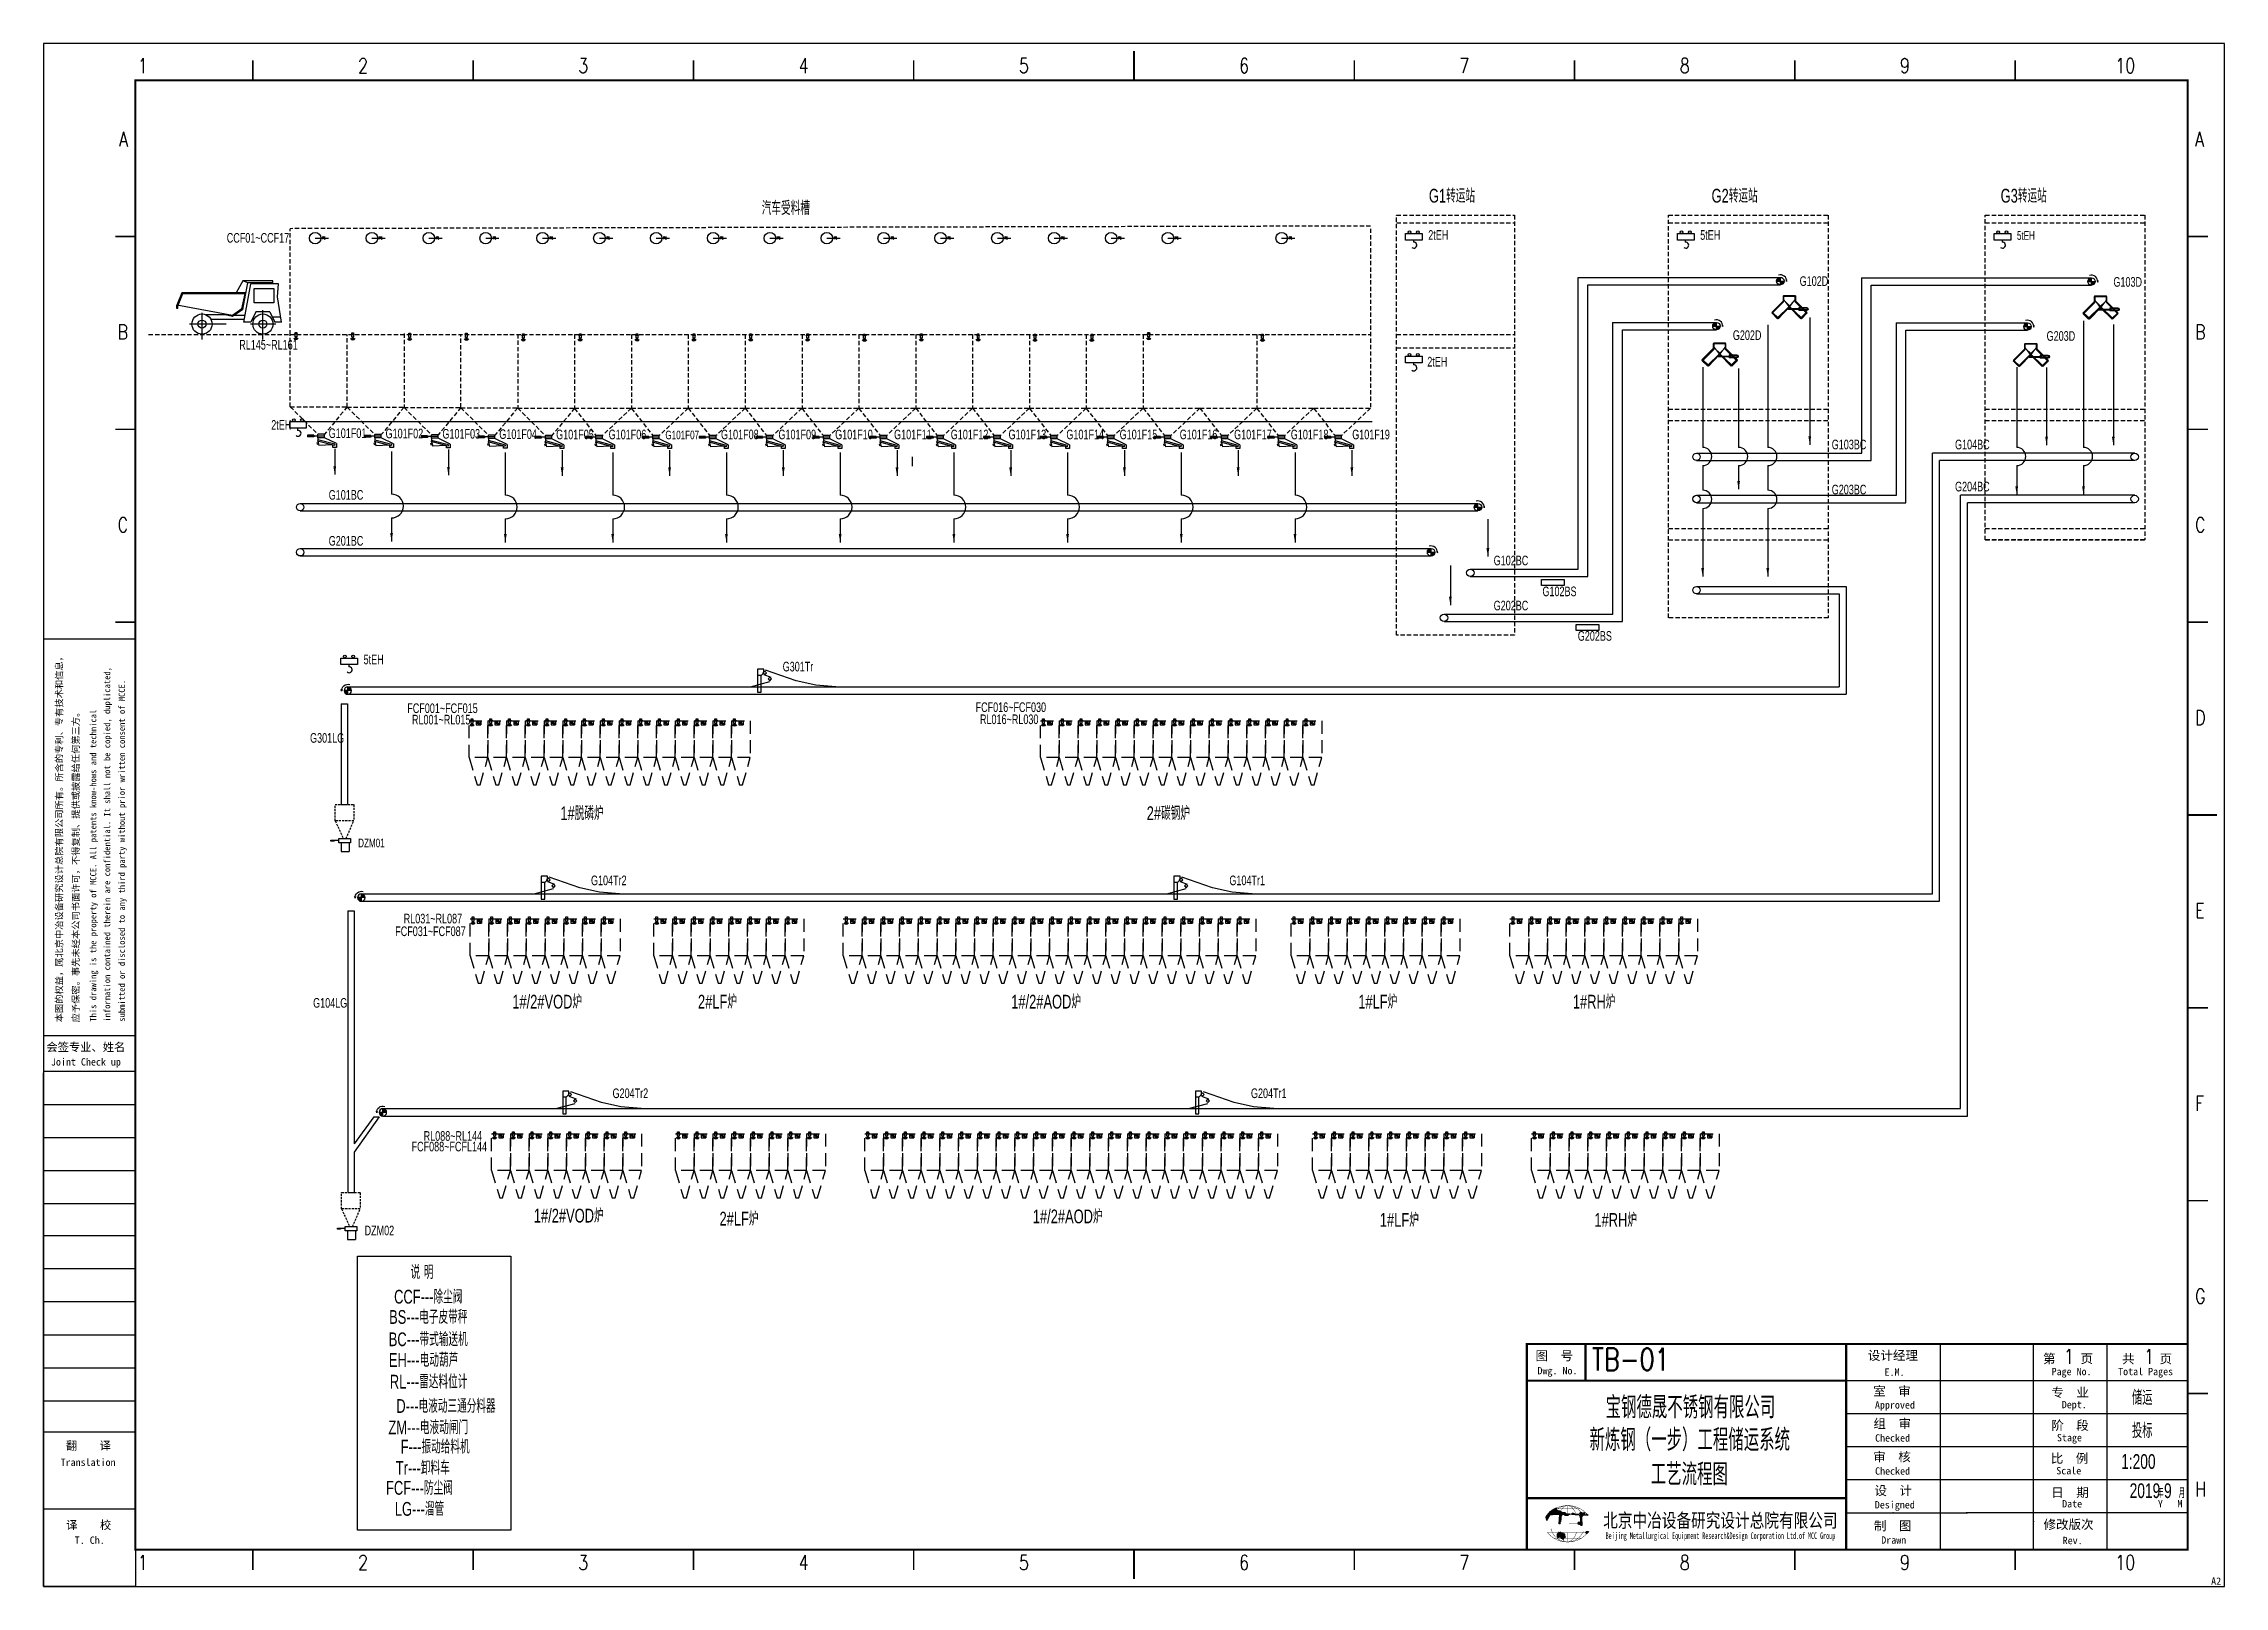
# Model space of a CAD drawing. Extents: x 5264479 to 5898079, y 1841784 to 2289784.
import ezdxf
from ezdxf.enums import TextEntityAlignment as Align

# ---------------------------------------------------------------- set-up
doc = ezdxf.new("R2010")
doc.units = 0
doc.header["$LTSCALE"] = 1250
for name, pattern in [('CENTER', [2, 1.25, -0.25, 0.25, -0.25]), ('D-H', [12.5, 10, -1, 0.5, -1]), ('DASHED', [0.75, 0.5, -0.25])]:
    doc.linetypes.add(name, pattern=pattern)
doc.layers.get('0').update_dxf_attribs({"linetype": 'CONTINUOUS'})
for name, color, linetype in [('CH-C', 3, 'CONTINUOUS'), ('CH-C2', 3, 'CONTINUOUS'), ('CH-SH', 1, 'CONTINUOUS'), ('D-H', 7, 'D-H'), ('SB-0003-CNTR-N', 1, 'CENTER'), ('SB-0004-XUXU-N', 6, 'DASHED'), ('TK', 7, 'CONTINUOUS'), ('TKB', 7, 'CONTINUOUS'), ('X-SH', 4, 'CONTINUOUS')]:
    doc.layers.add(name, color=color, linetype=linetype)
doc.styles.add('HEITI', font='')
doc.styles.add('HZ', font='simplex.shx', dxfattribs={"width": 0.75, "bigfont": 'hztxt.shx'})
doc.styles.add('JXH', font='hzasc.shx', dxfattribs={"width": 0.7, "bigfont": 'hztxt.shx'})
doc.styles.add('ROMANS', font='romans.shx', dxfattribs={"width": 0.8, "bigfont": 'hzfs.shx'})
doc.styles.add('ST', font='')
doc.styles.get('HEITI').set_extended_font_data('SimHei')
doc.styles.get('ST').set_extended_font_data('SimSun')

msp = doc.modelspace()

# ---------------------------------------------------------------- texts
at = {"layer": 'CH-C', "style": 'JXH', "width": 0.7}
for s, p in [('5tEH', (5837808, 2232818)), ('G101F07', (5445130, 2174894)), ('DZM01', (5355868, 2056410))]:
    msp.add_text(s, height=2509.2, dxfattribs=at).set_placement(p)
at = {"layer": 'CH-SH', "color": 7, "ltscale": 0.5, "style": 'JXH', "width": 0.7}
for s, height, p in [('汽车受料槽', 4000, (5473133, 2240031)), ('G1转运站', 4000, (5666958, 2243623)), ('G2转运站', 4000, (5749083, 2243623)), ('G3转运站', 4000, (5833073, 2243623)), ('CCF01~CCF17', 2800, (5317690, 2231995)), ('2tEH', 2800, (5666772, 2232818)), ('5tEH', 2800, (5745791, 2232818)), ('G102D', 2800, (5774683, 2219427)), ('G103D', 2800, (5865842, 2219184)), ('G202D', 2800, (5755273, 2203729)), ('G203D', 2800, (5846432, 2203486)), ('RL145~RL161', 2800, (5321321, 2200947)), ('2tEH', 2800, (5666500, 2196025)), ('2tEH', 2800, (5330620, 2177677)), ('G101F01', 2800, (5347316, 2175262)), ('G101F02', 2800, (5363835, 2175170)), ('G101F03', 2800, (5380354, 2175078)), ('G101F04', 2800, (5396873, 2174986)), ('G101F05', 2800, (5413392, 2174894)), ('G101F06', 2800, (5428652, 2174894)), ('G101F08', 2800, (5461297, 2174894)), ('G101F09', 2800, (5477982, 2174894)), ('G101F10', 2800, (5494460, 2174894)), ('G101F11', 2800, (5511583, 2174894)), ('G101F12', 2800, (5528048, 2174894)), ('G101F13', 2800, (5544843, 2174894)), ('G101F14', 2800, (5561638, 2174894)), ('G101F15', 2800, (5577116, 2174894)), ('G101F16', 2800, (5594570, 2174894)), ('G101F17', 2800, (5610377, 2174894)), ('G101F18', 2800, (5626842, 2174894)), ('G101F19', 2800, (5644679, 2174894)), ('G103BC', 2800, (5784005, 2171976)), ('G104BC', 2800, (5819830, 2171976)), ('G203BC', 2800, (5784005, 2158893)), ('G204BC', 2800, (5819830, 2159759)), ('G101BC', 2800, (5347316, 2157350)), ('G201BC', 2800, (5347316, 2144003)), ('G102BC', 2800, (5685782, 2138293)), ('G102BS', 2800, (5699952, 2129324)), ('G202BC', 2800, (5685782, 2125210)), ('G202BS', 2800, (5710222, 2116386)), ('5tEH', 2800, (5357446, 2109539)), ('G301Tr', 2800, (5479210, 2107478)), ('FCF001~FCF015', 2800, (5370138, 2095386)), ('FCF016~FCF030', 2800, (5535260, 2095686)), ('RL001~RL015', 2800, (5371494, 2092077)), ('RL016~RL030', 2800, (5536529, 2092176)), ('G301LG', 2800, (5341894, 2086765)), ('1#脱磷炉', 4000, (5414626, 2064311)), ('2#碳钢炉', 4000, (5584968, 2064311)), ('G104Tr2', 2800, (5423514, 2045398)), ('G104Tr1', 2800, (5608995, 2045398)), ('RL031~RL087', 2800, (5369097, 2034306)), ('FCF031~FCF087', 2800, (5366637, 2030620)), ('G104LG', 2800, (5342784, 2009828)), ('1#/2#VOD炉', 4000, (5400641, 2009570)), ('2#LF炉', 4000, (5454596, 2009570)), ('1#/2#AOD炉', 4000, (5545609, 2009570)), ('1#LF炉', 4000, (5646438, 2009570)), ('1#RH炉', 4000, (5708784, 2009570)), ('G204Tr2', 2800, (5429782, 1983578)), ('G204Tr1', 2800, (5615263, 1983578)), ('FCF088~FCFL144', 2800, (5371389, 1968101)), ('RL088~RL144', 2800, (5374895, 1971177)), ('1#/2#VOD炉', 4000, (5406910, 1947446)), ('1#/2#AOD炉', 4000, (5551878, 1947212)), ('DZM02', 2800, (5357739, 1943731)), ('2#LF炉', 4000, (5460864, 1946567)), ('1#LF炉', 4000, (5652706, 1946196)), ('1#RH炉', 4000, (5715052, 1946196))]:
    msp.add_text(s, height=height, dxfattribs=at).set_placement(p)
for s, p in [('说 明', (5374416, 1931031)), ('CCF---除尘阀', (5376232, 1923899)), ('BS---电子皮带秤', (5376232, 1918019)), ('BC---带式输送机', (5376228, 1911534)), ('EH---电动葫芦', (5374869, 1905534)), ('RL---雷达料位计', (5376332, 1899234)), ('D---电液动三通分料器', (5381391, 1892159)), ('ZM---电液动闸门', (5376233, 1885949)), ('F---振动给料机', (5378246, 1880351)), ('Tr---卸料车', (5374640, 1874194)), ('FCF---防尘阀', (5373685, 1868389)), ('LG---溜管', (5373685, 1862281))]:
    msp.add_text(s, height=4000, dxfattribs=at).set_placement(p, align=Align.CENTER)
at = {"layer": 'TKB', "color": 4}
for s, height, style, width, p in [('TB-01', 6400, 'HZ', 0.8, (5725634, 1904517)), ('宝钢德晟不锈钢有限公司', 6400, 'JXH', 0.7, (5742949, 1890544)), ('储运', 4266.7, 'JXH', 0.7, (5874211, 1894463)), ('新炼钢（一步）工程储运系统', 6400, 'JXH', 0.7, (5742755, 1881100)), ('投标', 4266.7, 'JXH', 0.7, (5874211, 1884863)), ('工艺流程图', 6400, 'JXH', 0.7, (5742624, 1871100)), ('1:200', 4266.7, 'JXH', 0.7, (5873092, 1875914))]:
    msp.add_text(s, height=height, dxfattribs=dict(at, style=style, width=width)).set_placement(p, align=Align.CENTER)
at = {"layer": 'TKB', "color": 2, "style": 'HZ', "width": 0.8}
for p in [(5852890, 1906398), (5876221, 1906398)]:
    msp.add_text('1', height=4267, dxfattribs=at).set_placement(p, align=Align.CENTER)
at = {"layer": 'TKB', "color": 4, "style": 'JXH', "width": 0.7}
msp.add_text('2019 9', height=4266.7, dxfattribs=at).set_placement((5870557, 1867432))

# ---------------------------------------------------------------- blocks, each defined once
blk = doc.blocks.new('A$Ceb2ad592')
at = {"layer": 'CH-C'}
blk.add_lwpolyline([(7049, 2655), (5617, 2655), (5617, 3716), (7049, 3716)], close=True, dxfattribs=at)
at = {"layer": 'CH-C2'}
for p, q in [((366, 3396), (0, 2498)), ((420, 3323), (70, 2476)), ((5041, 3396), (366, 3396)), ((420, 3323), (366, 3396)), ((5041, 3323), (420, 3323)), ((4788, 4275), (4309, 3396)), ((4724, 2229), (4955, 3323)), ((6984, 4275), (4788, 4275)), ((5163, 4128), (4788, 4275)), ((4791, 2187), (5163, 4128)), ((4861, 1272), (5373, 4055)), ((6984, 4128), (5163, 4128)), ((7395, 4055), (5373, 4055)), ((6984, 4128), (6984, 4275)), ((7322, 3104), (7395, 4055)), ((4041, 1753), (0, 2498)), ((0, 2250), (0, 2498)), ((73, 2250), (0, 2250)), ((73, 2250), (73, 2481)), ((3503, 1800), (2103, 1800)), ((3503, 1800), (3518, 1872)), ((4056, 1674), (3503, 1800)), ((4724, 2229), (4041, 1753)), ((4056, 1674), (4041, 1753)), ((4791, 2187), (4056, 1674)), ((4940, 1748), (4161, 1748)), ((4791, 2187), (4724, 2229)), ((5739, 2004), (5373, 1272)), ((6764, 2004), (5739, 2004)), ((6764, 2004), (7130, 1272)), ((7564, 1638), (6947, 1638)), ((7615, 1272), (7322, 3104)), ((4892, 1455), (2483, 1455)), ((5373, 1272), (4861, 1272)), ((7615, 1272), (7130, 1272))]:
    blk.add_line(p, q, dxfattribs=at)
for centre, radius in [((1830, 1126), 732), ((6252, 1126), 732), ((1830, 1126), 293), ((6252, 1126), 293)]:
    blk.add_circle(centre, radius, dxfattribs=at)
at = {"layer": 'D-H'}
for p, q in [((1830, 0), (1830, 1932)), ((6252, 0), (6252, 2132)), ((3592, 1126), (917, 1126)), ((7192, 1126), (5345, 1126))]:
    blk.add_line(p, q, dxfattribs=at)
blk = doc.blocks.new('A$Cd2b1098d')
at = {"layer": 'X-SH', "linetype": 'Continuous', "ltscale": 14}
h = blk.add_hatch(color=3, dxfattribs=at)
h.dxf.hatch_style = 1
h.paths.add_polyline_path([(457, 727, 0.4142136), (187, 457), (457, 457)])
h.paths.add_polyline_path([(457, 187, 0.4142136), (727, 457), (457, 457)])
at = {"layer": 'CH-C'}
blk.add_line((457, 187), (457, 727), dxfattribs=at)
blk.add_circle((457, 457), 270, dxfattribs=at)
at = {"layer": 'X-SH', "color": 3, "linetype": 'Continuous', "ltscale": 14}
for p, q in [((187, 457), (727, 457)), ((877, 527), (913, 421)), ((913, 421), (934, 534))]:
    blk.add_line(p, q, dxfattribs=at)
blk.add_arc((457, 457), 457, 355.4913, 107.01639, dxfattribs=at)
blk = doc.blocks.new('A$C3084b969')
at = {"layer": 'X-SH', "color": 1}
blk.add_line((574, 584), (574, 428), dxfattribs=at)
blk.add_lwpolyline([(0, 1062), (1208, 1062), (1208, 584), (0, 584)], close=True, dxfattribs=at)
for centre in [(301, 1163), (897, 1163)]:
    blk.add_circle(centre, 102, dxfattribs=at)
blk.add_arc((609, 215), 215, 229.44721, 99.35513, dxfattribs=at)
blk = doc.blocks.new('A$Cda663c02')
h = blk.add_hatch(color=0)
h.paths.add_polyline_path([(1.65, 2.54), (1.78, 2.54), (1.65, 3.3)])
h.paths.add_polyline_path([(1.78, 2.54), (1.65, 3.3), (1.78, 3.3)])
h = blk.add_hatch(color=0)
h.paths.add_polyline_path([(3.43, 3.24), (3.43, 3.37), (1.71, 3.24)])
h.paths.add_polyline_path([(3.43, 3.37), (1.71, 3.24), (1.71, 3.37)])
h = blk.add_hatch(color=0)
h.paths.add_polyline_path([(3.37, 2.54), (3.49, 2.54), (3.37, 3.3)])
h.paths.add_polyline_path([(3.49, 2.54), (3.37, 3.3), (3.49, 3.3)])
h = blk.add_hatch(color=0)
h.paths.add_polyline_path([(1.78, 2.48), (1.65, 2.54), (0.13, 0.83)])
h.paths.add_polyline_path([(1.65, 2.54), (0.13, 0.83), (0, 0.89)])
h = blk.add_hatch(color=0)
h.paths.add_polyline_path([(0.83, 0), (0.95, 0.13), (0, 0.83)])
h.paths.add_polyline_path([(0.95, 0.13), (0, 0.83), (0.13, 0.89)])
h = blk.add_hatch(color=0)
h.paths.add_polyline_path([(0.83, 0.13), (0.95, 0), (2.54, 1.78)])
h.paths.add_polyline_path([(0.95, 0), (2.54, 1.78), (2.6, 1.71)])
h = blk.add_hatch(color=0)
h.paths.add_polyline_path([(2.29, 1.46), (2.41, 1.4), (2.48, 1.78)])
h.paths.add_polyline_path([(2.41, 1.4), (2.48, 1.78), (2.6, 1.71)])
h = blk.add_hatch(color=0)
h.paths.add_polyline_path([(4, 1.33), (4, 1.46), (2.35, 1.33)])
h.paths.add_polyline_path([(4, 1.46), (2.35, 1.33), (2.35, 1.46)])
h = blk.add_hatch(color=0)
h.paths.add_polyline_path([(4.25, 0), (4.32, 0.13), (2.54, 1.71)])
h.paths.add_polyline_path([(4.32, 0.13), (2.54, 1.71), (2.6, 1.78)])
h = blk.add_hatch(color=0)
h.paths.add_polyline_path([(3.49, 2.54), (3.37, 2.48), (5.14, 0.89)])
h.paths.add_polyline_path([(3.37, 2.48), (5.14, 0.89), (5.02, 0.83)])
h = blk.add_hatch(color=0)
h.paths.add_polyline_path([(5.08, 1.21), (5.08, 1.33), (3.94, 1.21)])
h.paths.add_polyline_path([(5.08, 1.33), (3.94, 1.21), (4.13, 1.33)])
h.paths.add_polyline_path([(3.94, 1.21), (4.13, 1.33), (3.94, 1.65)])
h.paths.add_polyline_path([(4.13, 1.33), (3.94, 1.65), (4.13, 1.52)])
h.paths.add_polyline_path([(3.94, 1.65), (4.13, 1.52), (5.08, 1.65)])
h.paths.add_polyline_path([(4.13, 1.52), (5.08, 1.65), (5.08, 1.52)])
h = blk.add_hatch(color=0)
h.paths.add_polyline_path([(4.25, 0.13), (4.32, 0), (5.02, 0.89)])
h.paths.add_polyline_path([(4.32, 0), (5.02, 0.89), (5.14, 0.83)])
h = blk.add_hatch(color=0)
h.paths.add_polyline_path([(5.08, 1.21), (5.08, 1.33), (5.27, 1.27)])
h.paths.add_polyline_path([(5.08, 1.33), (5.27, 1.27), (5.14, 1.33)])
h.paths.add_polyline_path([(5.27, 1.27), (5.14, 1.33), (5.33, 1.4)])
h.paths.add_polyline_path([(5.14, 1.33), (5.33, 1.4), (5.21, 1.4)])
h.paths.add_polyline_path([(5.33, 1.4), (5.21, 1.4), (5.27, 1.59)])
h.paths.add_polyline_path([(5.21, 1.4), (5.27, 1.59), (5.14, 1.46)])
h.paths.add_polyline_path([(5.27, 1.59), (5.14, 1.46), (5.08, 1.65)])
h.paths.add_polyline_path([(5.14, 1.46), (5.08, 1.65), (5.08, 1.52)])
h = blk.add_hatch(color=0)
h.paths.add_polyline_path([(5.08, 1.21), (5.08, 1.33), (5.27, 1.27)])
h.paths.add_polyline_path([(5.08, 1.33), (5.27, 1.27), (5.14, 1.33)])
h.paths.add_polyline_path([(5.27, 1.27), (5.14, 1.33), (5.33, 1.4)])
h.paths.add_polyline_path([(5.14, 1.33), (5.33, 1.4), (5.21, 1.4)])
h.paths.add_polyline_path([(5.33, 1.4), (5.21, 1.4), (5.27, 1.59)])
h.paths.add_polyline_path([(5.21, 1.4), (5.27, 1.59), (5.14, 1.46)])
h.paths.add_polyline_path([(5.27, 1.59), (5.14, 1.46), (5.08, 1.65)])
h.paths.add_polyline_path([(5.14, 1.46), (5.08, 1.65), (5.08, 1.52)])
at = {"color": 0, "lineweight": 0}
for points in [[(1.65, 2.54), (1.78, 2.54), (1.65, 3.3)], [(1.78, 2.54), (1.65, 3.3), (1.78, 3.3)], [(3.43, 3.24), (3.43, 3.37), (1.71, 3.24)], [(3.43, 3.37), (1.71, 3.24), (1.71, 3.37)], [(3.37, 2.54), (3.49, 2.54), (3.37, 3.3)], [(3.49, 2.54), (3.37, 3.3), (3.49, 3.3)], [(1.65, 2.54), (0.13, 0.83), (0, 0.89)], [(0.95, 0.13), (0, 0.83), (0.13, 0.89)], [(0.83, 0), (0.95, 0.13), (0, 0.83)], [(1.78, 2.48), (1.65, 2.54), (0.13, 0.83)], [(0.83, 0.13), (0.95, 0), (2.54, 1.78)], [(0.95, 0), (2.54, 1.78), (2.6, 1.71)], [(2.29, 1.46), (2.41, 1.4), (2.48, 1.78)], [(4, 1.33), (4, 1.46), (2.35, 1.33)], [(4, 1.46), (2.35, 1.33), (2.35, 1.46)], [(2.41, 1.4), (2.48, 1.78), (2.6, 1.71)], [(4.32, 0.13), (2.54, 1.71), (2.6, 1.78)], [(2.6, 1.78), (2.54, 1.71), (2.6, 1.65), (2.67, 1.71)], [(4.25, 0), (4.32, 0.13), (2.54, 1.71)], [(3.49, 2.54), (3.37, 2.48), (5.14, 0.89)], [(3.37, 2.48), (5.14, 0.89), (5.02, 0.83)], [(3.94, 1.21), (4.13, 1.33), (3.94, 1.65)], [(4.13, 1.33), (3.94, 1.65), (4.13, 1.52)], [(3.94, 1.65), (4.13, 1.52), (5.08, 1.65)], [(5.08, 1.21), (5.08, 1.33), (3.94, 1.21)], [(5.08, 1.33), (3.94, 1.21), (4.13, 1.33)], [(4.13, 1.52), (5.08, 1.65), (5.08, 1.52)], [(4.25, 0.13), (4.32, 0), (5.02, 0.89)], [(4.32, 0), (5.02, 0.89), (5.14, 0.83)], [(5.27, 1.59), (5.14, 1.46), (5.08, 1.65)], [(5.14, 1.46), (5.08, 1.65), (5.08, 1.52)], [(5.27, 1.59), (5.14, 1.46), (5.08, 1.65)], [(5.14, 1.46), (5.08, 1.65), (5.08, 1.52)], [(5.08, 1.21), (5.08, 1.33), (5.27, 1.27)], [(5.08, 1.33), (5.27, 1.27), (5.14, 1.33)], [(5.08, 1.21), (5.08, 1.33), (5.27, 1.27)], [(5.08, 1.33), (5.27, 1.27), (5.14, 1.33)], [(5.21, 1.4), (5.27, 1.59), (5.14, 1.46)], [(5.21, 1.4), (5.27, 1.59), (5.14, 1.46)], [(5.27, 1.27), (5.14, 1.33), (5.33, 1.4)], [(5.14, 1.33), (5.33, 1.4), (5.21, 1.4)], [(5.27, 1.27), (5.14, 1.33), (5.33, 1.4)], [(5.14, 1.33), (5.33, 1.4), (5.21, 1.4)], [(5.33, 1.4), (5.21, 1.4), (5.27, 1.59)], [(5.33, 1.4), (5.21, 1.4), (5.27, 1.59)]]:
    blk.add_lwpolyline(points, close=True, dxfattribs=at)
for points in [[(2.54, 1.71), (1.78, 2.73)], [(1.78, 2.67), (2.67, 1.78)], [(3.37, 2.67), (2.48, 1.78)], [(2.6, 1.71), (3.37, 2.73)], [(5.08, 1.27), (5.21, 1.33), (5.27, 1.4), (5.21, 1.52), (5.08, 1.59)]]:
    blk.add_lwpolyline(points, dxfattribs=at)
blk = doc.blocks.new('A$C53e493b4')
for p, q in [((0, 600), (658, 600)), ((4, 600), (4, 225)), ((4, 215), (4, 15)), ((4, 15), (654, 15)), ((159, 279), (137, 298)), ((159, 336), (144, 322)), ((159, 336), (285, 336)), ((159, 279), (306, 279)), ((339, 492), (317, 368)), ((339, 492), (359, 509)), ((395, 482), (369, 332)), ((395, 482), (383, 502)), ((654, 600), (654, 225)), ((654, 215), (654, 15))]:
    blk.add_line(p, q)
for centre, radius in [((148, 308), 6.95), ((329, 315), 42.9), ((329, 315), 18.4), ((369, 498), 6.95)]:
    blk.add_circle(centre, radius)
for centre, radius, start, end in [((148, 308), 30.5, 68.96053, 291.03947), ((148, 308), 15.1, 104.84787, 220.75987), ((285, 368), 31.8, 270, 282.00779), ((285, 368), 31.8, 337.80601, 0), ((369, 498), 30.5, 328.96053, 191.03947), ((369, 498), 15.1, 14.84787, 130.75987)]:
    blk.add_arc(centre, radius, start, end)
at = {"layer": 'SB-0003-CNTR-N'}
for p, q in [((329, 315), (148, 308)), ((329, 622), (329, 0)), ((369, 498), (329, 315))]:
    blk.add_line(p, q, dxfattribs=at)
at = {"layer": 'SB-0004-XUXU-N'}
for p, q in [((11, 585), (11, 225)), ((11, 572), (285, 336)), ((11, 572), (317, 368)), ((11, 215), (11, 15)), ((61, 535), (292, 336)), ((61, 535), (317, 363)), ((348, 277), (648, 15)), ((352, 279), (634, 29)), ((369, 330), (648, 15)), ((371, 323), (634, 29)), ((648, 215), (648, 15))]:
    blk.add_line(p, q, dxfattribs=at)
blk = doc.blocks.new('A$Cf46c3f6f')
at = {"layer": 'X-SH', "color": 31, "linetype": 'DASHED'}
for p, q in [((0, 1324), (393, 0)), ((533, 0), (908, 1324)), ((393, 0), (533, 0))]:
    blk.add_line(p, q, dxfattribs=at)
blk.add_lwpolyline([(0, 3104), (908, 3104), (908, 1324), (0, 1324)], close=True, dxfattribs=at)
at = {"layer": 'X-SH', "color": 3, "linetype": 'Continuous', "ltscale": 14, "xscale": 0.3333333333333333, "yscale": 0.3333333333333333, "zscale": 0.3333333333333333}
blk.add_blockref('A$C53e493b4', (344, 2903), dxfattribs=at)
blk = doc.blocks.new('A$C94d807fd')
at = {"layer": 'X-SH', "color": 3, "linetype": 'Continuous', "ltscale": 14}
blk.add_lwpolyline([(88, 415), (291, 415), (291, 393), (88, 393)], close=True, dxfattribs=at)
for points in [[(128, 415), (128, 518), (247, 518), (247, 415)], [(247, 393), (247, 188), (128, 188), (128, 393)]]:
    blk.add_lwpolyline(points, dxfattribs=at)
for radius in [188, 148, 108, 67.8]:
    blk.add_arc((188, 188), radius, 210.38887, 329.61113, dxfattribs=at)
blk = doc.blocks.new('A$Cb43084f1')
at = {"layer": 'TKB'}
for points in [[(409.42, 18.03), (409.27, 18.8), (409.53, 19.29), (410.47, 20.38), (411.19, 20.91), (412.08, 21.35), (411.96, 21.13), (412.12, 20.76), (412.41, 20.62), (412.76, 20.55), (412.95, 20.59), (413.03, 20.55), (413.08, 20.42), (413.19, 20.46), (413.13, 20.22), (413.44, 20.15), (413.47, 20.25), (413.56, 20.18), (413.75, 20.12), (413.96, 20.14), (414.35, 20.09), (414.62, 19.84), (414.82, 19.74), (415.11, 19.74), (415.15, 19.56), (414.07, 19.56), (413.66, 19.5), (413.42, 19.28), (413.27, 18.9), (413.22, 18.51), (413.14, 17.56), (413.09, 17.52), (413.01, 17.29), (413.04, 17.07), (413.01, 16.98), (412.85, 16.98), (413, 19.46), (412.92, 19.52), (411.86, 19.52), (410.15, 19.4), (409.56, 18.31), (409.43, 17.95)], [(415.3, 19.56), (415.32, 19.58), (415.35, 19.65), (415.42, 19.72), (415.48, 19.75), (415.55, 19.75), (415.64, 19.67), (415.76, 19.55), (415.71, 19.55)], [(416.23, 19.56), (416.27, 19.77), (416.44, 19.89), (416.61, 19.97), (416.99, 19.76), (417.03, 19.66), (417.13, 19.61), (417.38, 19.52), (416.22, 19.55)], [(417.75, 19.51), (417.42, 19.51), (417.37, 19.67), (418.2, 19.67), (418.29, 19.47), (418.46, 19.36), (418.69, 19.36), (418.73, 19.55), (418.78, 19.61), (418.6, 19.78), (418.45, 19.95), (418.52, 20.1), (418.74, 20.13), (418.87, 20.13), (419.04, 20), (419.09, 19.85), (419.07, 19.76), (419.22, 19.52), (419.32, 19.57), (419.35, 19.67), (419.41, 19.76), (419.42, 19.89), (419.54, 20.07), (419.61, 20.07), (419.59, 19.95), (419.59, 19.8), (419.66, 19.67), (419.71, 19.43), (419.85, 19.5), (420.15, 19.51), (420.24, 19.64), (420.25, 19.68), (420.27, 19.75), (420.67, 19.35), (419.9, 19.4), (419.44, 19.38), (419.11, 19.21), (418.91, 18.78), (418.96, 16.56), (418.71, 16.56), (418.66, 16.8), (418.27, 16.8), (418.19, 16.87), (418.15, 17.02), (418.12, 17.16), (418.01, 17.44), (418.66, 17.44), (418.71, 17.56), (418.71, 18.08), (418.61, 19), (418.46, 19.26), (418.15, 19.46)], [(412.73, 14.64), (412.67, 14.64), (412.67, 14.59), (412.25, 14.24), (412.25, 13.56), (412.41, 13.32), (412.58, 13.26), (412.82, 13.47), (413.17, 13.43), (413.38, 13.08), (413.6, 12.99), (413.68, 12.99), (413.8, 12.81), (413.92, 12.76), (414.01, 12.84), (414.19, 13.2), (414.22, 13.34), (414.37, 13.72), (414.32, 13.93), (414.32, 14.19), (414.04, 14.23), (413.94, 14.39), (413.89, 14.54), (413.78, 14.51), (413.67, 14.39), (413.53, 14.39), (413.29, 14.64), (413.03, 14.64), (412.99, 14.59), (412.78, 14.59)], [(414.42, 13.56), (414.31, 13.19), (414.34, 13.14), (414.37, 13.14), (414.39, 13.2), (414.48, 13.37), (414.48, 13.57)], [(420.12, 14.49), (420.04, 14.64), (420.04, 14.75), (420.14, 14.91), (420.81, 14.96), (420.7, 14.79), (420.34, 14.37), (420.29, 14.37)]]:
    blk.add_hatch(color=256, dxfattribs=at).paths.add_polyline_path(points)
at = {"layer": 'TK', "color": 2}
for p, q in [((0, 420), (0, 0)), ((594, 420), (0, 420)), ((594, 0), (594, 420)), ((0, 0), (594, 0))]:
    blk.add_line(p, q, dxfattribs=at)
at = {"layer": 'TK'}
for p, q in [((0, 258), (25, 258)), ((0, 150), (25, 150)), ((24.65, 140.13), (0, 140.13)), ((0, 0), (0, 139.83)), ((25, 139.83), (25, 0)), ((24.65, 131.13), (0, 131.13)), ((24.65, 122.13), (0, 122.13)), ((24.65, 113.13), (0, 113.13)), ((24.65, 104.13), (0, 104.13)), ((24.65, 95.43), (0, 95.43)), ((24.65, 86.43), (0, 86.43)), ((24.65, 77.43), (0, 77.43)), ((24.65, 68.43), (0, 68.43)), ((516.7, 10), (516.7, 66)), ((542.05, 10), (542.05, 66)), ((562.05, 10), (562.05, 66)), ((24.65, 59.43), (0, 59.43)), ((524, 56), (489, 56)), ((558.8, 56), (523.65, 56)), ((583.65, 56), (558.65, 56)), ((24.65, 50.43), (0, 50.43)), ((25, 42), (0, 42)), ((524, 47), (491, 47)), ((558.65, 47), (523.65, 47)), ((583.65, 47), (558.65, 47)), ((524, 38), (491, 38)), ((558.65, 38), (523.65, 38)), ((583.65, 38), (558.65, 38)), ((524, 29), (491, 29)), ((558.65, 29), (523.65, 29)), ((583.65, 29), (558.65, 29)), ((25, 21), (0, 21)), ((491, 20), (524, 20)), ((558.63, 20), (523.65, 20)), ((583.65, 20), (558.65, 20)), ((311, 10), (404, 10)), ((25, 0), (0, 0))]:
    blk.add_line(p, q, dxfattribs=at)
at = {"layer": 'TK', "color": 7}
blk.add_line((584, 67), (584, 83.25), dxfattribs=at)
at = {"layer": 'TK'}
for points, const_width in [([(297, 418), (297, 410)], 0.6), ([(57, 415.5), (57, 410)], 0.4), ([(117, 415.5), (117, 410)], 0.4), ([(177, 415.5), (177, 410)], 0.4), ([(237, 415.5), (237, 410)], 0.4), ([(357, 415.5), (357, 410)], 0.4), ([(417, 415.5), (417, 410)], 0.4), ([(477, 415.5), (477, 410)], 0.4), ([(537, 415.5), (537, 410)], 0.4), ([(25, 367.5), (19.5, 367.5)], 0.4), ([(584, 367.5), (589.5, 367.5)], 0.4), ([(25, 315), (19.5, 315)], 0.4), ([(584, 315), (589.5, 315)], 0.4), ([(25, 262.5), (19.5, 262.5)], 0.4), ([(584, 262.5), (589.5, 262.5)], 0.4), ([(584, 210), (592, 210)], 0.6), ([(584, 157.5), (589.5, 157.5)], 0.4), ([(584, 105), (589.5, 105)], 0.4), ([(404, 10), (404, 66), (584, 66)], 0.6), ([(420, 55.78), (420, 65.78)], 0.6), ([(420, 55.78), (420, 65.78)], 0.6), ([(491, 10), (491, 66)], 0.6), ([(404, 56), (491, 56)], 0.6), ([(584, 52.5), (589.5, 52.5)], 0.4), ([(491, 24), (404, 24)], 0.6), ([(57, 4.5), (57, 10)], 0.4), ([(117, 4.5), (117, 10)], 0.4), ([(177, 4.5), (177, 10)], 0.4), ([(237, 4.5), (237, 10)], 0.4), ([(297, 2), (297, 10)], 0.6), ([(357, 4.5), (357, 10)], 0.4), ([(417, 4.5), (417, 10)], 0.4), ([(477, 4.5), (477, 10)], 0.4), ([(537, 4.5), (537, 10)], 0.4)]:
    blk.add_lwpolyline(points, dxfattribs=dict(at, const_width=const_width))
at = {"layer": 'TK', "const_width": 0.6}
blk.add_lwpolyline([(25, 10), (584, 10), (584, 410), (25, 410)], close=True, dxfattribs=at)
at = {"layer": 'TK'}
for p in [(503.76, 20), (503.76, 20), (503.76, 20), (503.76, 20), (503.76, 20), (503.76, 20), (503.76, 20), (503.76, 20), (503.76, 20), (503.76, 20), (503.76, 20), (503.76, 20), (503.76, 20), (503.76, 20), (503.76, 20), (503.76, 20), (503.76, 20), (503.76, 20), (503.76, 20), (503.76, 20), (503.76, 20), (503.76, 20), (503.76, 20), (503.76, 20), (503.76, 20), (503.76, 20), (503.76, 20), (503.76, 20), (503.76, 20), (503.76, 20), (503.76, 20), (503.76, 20), (503.76, 20), (503.76, 20), (503.76, 20), (503.76, 20), (503.76, 20), (503.76, 20), (503.76, 20), (503.76, 20), (503.76, 20), (503.76, 20), (503.76, 20), (503.76, 20), (503.76, 20), (503.76, 20), (503.76, 20), (503.76, 20), (503.76, 20), (542.05, 17.68), (542.05, 17.68)]:
    blk.add_point(p, dxfattribs=at)
at = {"layer": 'TKB'}
for p, q in [((409.27, 18.8), (409.53, 19.29)), ((409.42, 18.03), (409.27, 18.8)), ((409.43, 17.95), (409.42, 18.03)), ((409.56, 18.31), (409.43, 17.95)), ((409.53, 19.29), (410.47, 20.38)), ((410.15, 19.4), (409.56, 18.31)), ((411.86, 19.52), (410.15, 19.4)), ((410.47, 20.38), (411.19, 20.91)), ((411.19, 20.91), (412.08, 21.35)), ((412.92, 19.52), (411.86, 19.52)), ((412.08, 21.35), (411.96, 21.13)), ((411.96, 21.13), (412.12, 20.76)), ((412.12, 20.76), (412.41, 20.62)), ((412.41, 20.62), (412.76, 20.55)), ((412.76, 20.55), (412.95, 20.59)), ((412.85, 16.98), (413, 19.46)), ((413, 19.46), (412.92, 19.52)), ((412.95, 20.59), (413.03, 20.55)), ((413.03, 20.55), (413.08, 20.42)), ((413.08, 20.42), (413.19, 20.46)), ((413.19, 20.46), (413.13, 20.22)), ((413.13, 20.22), (413.44, 20.15)), ((413.22, 18.51), (413.14, 17.56)), ((413.27, 18.9), (413.22, 18.51)), ((413.42, 19.28), (413.27, 18.9)), ((413.66, 19.5), (413.42, 19.28)), ((413.44, 20.15), (413.47, 20.25)), ((413.47, 20.25), (413.56, 20.18)), ((413.56, 20.18), (413.75, 20.12)), ((414.07, 19.56), (413.66, 19.5)), ((413.75, 20.12), (413.96, 20.14)), ((413.96, 20.14), (414.35, 20.09)), ((415.15, 19.56), (414.07, 19.56)), ((415.36, 19.32), (414.22, 19.32)), ((414.35, 20.09), (414.62, 19.84)), ((414.62, 19.84), (414.82, 19.74)), ((414.82, 19.74), (415.11, 19.74)), ((415.11, 19.74), (415.15, 19.56)), ((415.3, 19.56), (415.32, 19.58)), ((415.71, 19.55), (415.3, 19.56)), ((415.32, 19.58), (415.35, 19.65)), ((415.35, 19.65), (415.42, 19.72)), ((415.42, 19.72), (415.48, 19.75)), ((415.48, 19.75), (415.55, 19.75)), ((415.55, 19.75), (415.64, 19.67)), ((415.64, 19.67), (415.76, 19.55)), ((415.76, 19.55), (415.71, 19.55)), ((416.22, 19.55), (416.23, 19.56)), ((417.38, 19.52), (416.22, 19.55)), ((416.23, 19.56), (416.27, 19.77)), ((416.27, 19.77), (416.44, 19.89)), ((416.44, 19.89), (416.61, 19.97)), ((416.61, 19.97), (416.99, 19.76)), ((416.99, 19.76), (417.03, 19.66)), ((417.03, 19.66), (417.13, 19.61)), ((417.13, 19.61), (417.38, 19.52)), ((417.37, 19.67), (418.2, 19.67)), ((417.42, 19.51), (417.37, 19.67)), ((417.75, 19.51), (417.42, 19.51)), ((418.15, 19.46), (417.75, 19.51)), ((418.46, 19.26), (418.15, 19.46)), ((418.2, 19.67), (418.29, 19.47)), ((418.29, 19.47), (418.46, 19.36)), ((418.45, 19.95), (418.52, 20.1)), ((418.6, 19.78), (418.45, 19.95)), ((418.46, 19.36), (418.69, 19.36)), ((418.61, 19), (418.46, 19.26)), ((418.52, 20.1), (418.74, 20.13)), ((418.78, 19.61), (418.6, 19.78)), ((418.71, 18.08), (418.61, 19)), ((418.69, 19.36), (418.73, 19.55)), ((418.71, 17.56), (418.71, 18.08)), ((418.73, 19.55), (418.78, 19.61)), ((418.74, 20.13), (418.87, 20.13)), ((418.87, 20.13), (419.04, 20)), ((419.11, 19.21), (418.91, 18.78)), ((418.91, 18.78), (418.96, 16.56)), ((419.04, 20), (419.09, 19.85)), ((419.09, 19.85), (419.07, 19.76)), ((419.07, 19.76), (419.22, 19.52)), ((419.44, 19.38), (419.11, 19.21)), ((419.22, 19.52), (419.32, 19.57)), ((419.32, 19.57), (419.35, 19.67)), ((419.35, 19.67), (419.41, 19.76)), ((419.41, 19.76), (419.42, 19.89)), ((419.42, 19.89), (419.54, 20.07)), ((419.9, 19.4), (419.44, 19.38)), ((419.54, 20.07), (419.61, 20.07)), ((419.61, 20.07), (419.59, 19.95)), ((419.59, 19.95), (419.59, 19.8)), ((419.59, 19.8), (419.66, 19.67)), ((419.66, 19.67), (419.71, 19.43)), ((419.71, 19.43), (419.85, 19.5)), ((419.85, 19.5), (420.15, 19.51)), ((420.67, 19.35), (419.9, 19.4)), ((420.15, 19.51), (420.24, 19.64)), ((420.24, 19.64), (420.25, 19.68)), ((420.25, 19.68), (420.27, 19.75)), ((420.27, 19.75), (420.67, 19.35)), ((412.67, 14.59), (412.25, 14.24)), ((412.25, 14.24), (412.25, 13.56)), ((412.25, 13.56), (412.41, 13.32)), ((412.41, 13.32), (412.58, 13.26)), ((412.58, 13.26), (412.82, 13.47)), ((412.73, 14.64), (412.67, 14.64)), ((412.67, 14.64), (412.67, 14.59)), ((412.78, 14.59), (412.73, 14.64)), ((412.99, 14.59), (412.78, 14.59)), ((412.82, 13.47), (413.17, 13.43)), ((413.01, 16.98), (412.85, 16.98)), ((413.03, 14.64), (412.99, 14.59)), ((413.09, 17.52), (413.01, 17.29)), ((413.01, 17.29), (413.04, 17.07)), ((413.04, 17.07), (413.01, 16.98)), ((413.29, 14.64), (413.03, 14.64)), ((413.14, 17.56), (413.09, 17.52)), ((413.17, 13.43), (413.38, 13.08)), ((413.53, 14.39), (413.29, 14.64)), ((413.38, 13.08), (413.6, 12.99)), ((413.67, 14.39), (413.53, 14.39)), ((413.6, 12.99), (413.68, 12.99)), ((413.78, 14.51), (413.67, 14.39)), ((413.68, 12.99), (413.8, 12.81)), ((413.89, 14.54), (413.78, 14.51)), ((413.8, 12.81), (413.92, 12.76)), ((413.94, 14.39), (413.89, 14.54)), ((413.92, 12.76), (414.01, 12.84)), ((414.04, 14.23), (413.94, 14.39)), ((414.01, 12.84), (414.19, 13.2)), ((414.32, 14.19), (414.04, 14.23)), ((414.19, 13.2), (414.22, 13.34)), ((414.22, 13.34), (414.37, 13.72)), ((414.42, 13.56), (414.31, 13.19)), ((414.31, 13.19), (414.34, 13.14)), ((414.32, 13.93), (414.32, 14.19)), ((414.37, 13.72), (414.32, 13.93)), ((414.34, 13.14), (414.37, 13.14)), ((414.37, 13.14), (414.39, 13.2)), ((414.39, 13.2), (414.48, 13.37)), ((414.48, 13.57), (414.42, 13.56)), ((414.48, 13.37), (414.48, 13.57)), ((418.12, 17.16), (418.01, 17.44)), ((418.01, 17.44), (418.66, 17.44)), ((418.15, 17.02), (418.12, 17.16)), ((418.19, 16.87), (418.15, 17.02)), ((418.27, 16.8), (418.19, 16.87)), ((418.66, 16.8), (418.27, 16.8)), ((418.66, 17.44), (418.71, 17.56)), ((418.71, 16.56), (418.66, 16.8)), ((418.96, 16.56), (418.71, 16.56)), ((420.04, 14.75), (420.14, 14.91)), ((420.04, 14.64), (420.04, 14.75)), ((420.12, 14.49), (420.04, 14.64)), ((420.29, 14.37), (420.12, 14.49)), ((420.14, 14.91), (420.81, 14.96)), ((420.34, 14.37), (420.29, 14.37)), ((420.7, 14.79), (420.34, 14.37)), ((420.81, 14.96), (420.7, 14.79))]:
    blk.add_line(p, q, dxfattribs=at)
at = {"layer": 'TKB', "const_width": 0.1}
for points in [[(415.1, 22, 0.234471), (409.54, 19.32, -0.651558)], [(414.88, 21.99, 0.192005), (411.62, 20.41, 2.264981), (411.62, 20.41, -1)], [(413.63, 21.16, 0.035397), (412.96, 20.2, 0.275748), (412.96, 20.19, -1.761468)], [(415.25, 21.99, 0.25315), (413.58, 21.09, -0.540968), (413.56, 21.09, -0.297885)], [(414.96, 21.99, -0.25315), (416.63, 21.09, 0.540968), (416.64, 21.09, 0.297885)], [(415.1, 22, -0.234471), (420.66, 19.32, 0.651558)], [(415.45, 21.98, -0.216777), (418.92, 19.96, -0.318909), (418.92, 19.95, 1.936465), (418.94, 19.95, 3.135692)], [(416.52, 21.21, -0.103139), (417.43, 19.61, -0.157246), (417.43, 19.6, 1.373173)], [(415.1, 12.07, -0.234471), (409.54, 14.75, 0.651558)], [(414.7, 12.1, -0.314782), (410.63, 15.54, -0.130352), (410.63, 15.6, 1.299781), (410.58, 15.6, -1.299781), (410.57, 15.6, 0.130352), (410.57, 15.67, -1.299781)], [(414.79, 12.09, -0.20403), (413.39, 13.24, -1.647997), (413.4, 13.24, 1.647997)], [(415.1, 12.07, 0.234471), (420.66, 14.75, -0.651558)], [(415.33, 12.09, 0.279222), (417.5, 14.78, 1.143876), (417.48, 14.78, -0.06711)], [(415.72, 12.1, 0.239119), (419.32, 14.8, 0.232174), (419.32, 14.89, -1.604757), (419.37, 14.89, 0.232174)]]:
    blk.add_lwpolyline(points, format="xyb", dxfattribs=at)
at = {"layer": 'TKB'}
for points, const_width in [([(412.01, 21.08), (412.01, 21.08), (413.54, 21.08), (418.63, 21.08)], 0.1), ([(415.1, 21.96), (415.1, 19.57)], 0.115), ([(415.16, 19.72), (420.29, 19.72)], 0.1), ([(409.71, 14.69), (420.09, 14.69)], 0.1), ([(411.36, 13.14), (418.86, 13.14)], 0.1), ([(415.1, 14.65), (415.1, 12.1)], 0.115), ([(415.52, 17.1), (418.08, 17.1)], 0.1)]:
    blk.add_lwpolyline(points, dxfattribs=dict(at, const_width=const_width))
at = {"layer": 'TKB', "lineweight": -3, "const_width": 0.1}
blk.add_lwpolyline([(417.83, 17.44), (417.83, 16.79)], dxfattribs=at)
at = {"layer": 'TK', "style": 'ROMANS', "width": 0.8}
for s, p in [('1', (27, 412)), ('2', (87, 412)), ('3', (147, 412)), ('4', (207, 412)), ('5', (267, 412)), ('6', (327, 412)), ('7', (387, 412)), ('8', (447, 412)), ('9', (507, 412)), ('10', (567, 412)), ('1', (27, 4.5)), ('2', (87, 4.5)), ('3', (147, 4.5)), ('4', (207, 4.5)), ('5', (267, 4.5)), ('6', (327, 4.5)), ('7', (387, 4.5)), ('8', (447, 4.5)), ('9', (507, 4.5)), ('10', (567, 4.5))]:
    blk.add_text(s, height=4, dxfattribs=at).set_placement(p, align=Align.CENTER)
for s, p in [('A', (23.02, 392)), ('B', (23.02, 339.5)), ('C', (23.02, 287))]:
    blk.add_text(s, height=4, dxfattribs=at).set_placement(p, align=Align.RIGHT)
at = {"layer": 'TK'}
for s, height, style, width, p in [('A', 4, 'ROMANS', 0.8, (586, 392)), ('B', 4, 'ROMANS', 0.8, (586, 339.5)), ('C', 4, 'ROMANS', 0.8, (586, 287)), ('D', 4, 'ROMANS', 0.8, (586, 234.5)), ('E', 4, 'ROMANS', 0.8, (586, 182)), ('F', 4, 'ROMANS', 0.8, (586, 129.5)), ('G', 4, 'ROMANS', 0.8, (586, 77)), (' 年    月', 2.5, 'HEITI', 0.5, (574.69, 24.29)), ('H', 4, 'ROMANS', 0.8, (586, 24.5))]:
    blk.add_text(s, height=height, dxfattribs=dict(at, style=style, width=width)).set_placement(p)
at = {"layer": 'TK', "style": 'ST'}
for s, height, p in [('本图的权益，属北京中冶设备研究设计总院有限公司所有。所含的专利、专有技术和信息，', 1.8, (5.15, 153.55)), ('information contained therein are confidential. It shall not be copied, duplicated,', 1.71, (18.13, 153.73)), ('submitted or disclosed to any third party without prior written consent of MCCE.', 1.71, (22.14, 153.73)), ('This drawing is the property of MCCE. All patents know-hows and technical', 1.71, (14.35, 153.73)), ('应予保密。事先未经本公司书面许可，不得复制、提供或披露给任何第三方。', 1.8, (9.67, 153.55))]:
    blk.add_text(s, height=height, rotation=90, dxfattribs=at).set_placement(p)
at = {"layer": 'TK', "style": 'HEITI'}
for s, height, p in [('会签专业、姓名', 2.25, (0.76, 145.69)), ('Joint Check up', 2, (2, 141.79)), ('图  号', 2.5, (406.37, 61.56)), ('设计经理', 2.5, (496.89, 61.63)), ('第    页', 2.5, (544.6, 60.76)), ('Page No.', 2, (546.94, 57.49)), ('Total Pages', 2, (565.06, 57.49)), ('共    页', 2.5, (566.14, 60.71)), ('室  审', 2.5, (498.34, 51.91)), ('专  业', 2.5, (546.87, 51.56)), ('Dept.', 2, (549.71, 48.49)), ('组  审', 2.5, (498.42, 43.07)), ('阶  段', 2.5, (546.84, 42.59)), ('审  核', 2.5, (498.34, 34.02)), ('比  例', 2.5, (546.72, 33.61)), ('Stage', 2, (548.4, 39.49)), ('Scale', 2, (548.21, 30.49)), ('设  计', 2.5, (498.66, 24.83)), ('日  期', 2.5, (546.84, 24.31)), ('制  图', 2.5, (498.54, 15.23)), ('修改版次', 2.5, (544.73, 15.62)), ('Date', 2, (549.81, 21.49)), ('Y', 2, (575.89, 21.49)), ('M', 2, (581.2, 21.49)), ('Rev.', 2, (549.95, 11.49))]:
    blk.add_text(s, height=height, dxfattribs=at).set_placement(p)
at = {"layer": 'TK'}
for s, height, style, p in [('Dwg. No.', 2, 'HEITI', (412.35, 57.72)), ('E.M.', 2, 'HEITI', (504.16, 57.33)), ('Approved', 2, 'HEITI', (504.26, 48.4)), ('翻    译', 2.25, 'ST', (12.2, 37.17)), ('Checked', 2, 'HEITI', (503.62, 39.4)), ('Translation', 2, 'ST', (12.11, 32.78)), ('Checked', 2, 'HEITI', (503.62, 30.4)), ('译    校', 2.25, 'ST', (12.29, 15.56)), ('Designed', 2, 'HEITI', (504.23, 21.22)), ('T. Ch.', 2, 'ST', (12.57, 11.58)), ('Drawn', 2, 'HEITI', (503.94, 11.62)), ('A2', 2, 'HEITI', (591.75, 0.43))]:
    blk.add_text(s, height=height, dxfattribs=dict(at, style=style)).set_placement(p, align=Align.CENTER)
at = {"layer": 'TKB', "style": 'HEITI'}
for s, height, width, p, p2 in [('北京中冶设备研究设计总院有限公司', 3.782, 0.733535, (424.8, 16.07), (488.64, 16.07)), ('Beijing Metallurgical Equipment Research&Design Corporation Ltd.of MCC Group', 1.7925, 0.638304, (425.47, 12.9), (488, 12.9))]:
    blk.add_text(s, height=height, dxfattribs=dict(at, width=width)).set_placement(p, p2, align=Align.FIT)
blk = doc.blocks.new('A$C5a13f1af')
at = {"layer": 'X-SH', "color": 3, "linetype": 'Continuous', "ltscale": 14}
for p, q in [((1670, 1670), (5540, 1670)), ((3902, 1340), (3902, 2204)), ((3902, 2204), (4520, 1302)), ((4520, 1302), (4520, 2118))]:
    blk.add_line(p, q, dxfattribs=at)
blk.add_circle((1670, 1670), 1670, dxfattribs=at)

# ---------------------------------------------------------------- linework, layer by layer
at = {"layer": 'CH-C'}
for p, q in [((5710292, 2221920), (5769070, 2221920)), ((5713127, 2219760), (5769070, 2219760)), ((5792652, 2221787), (5859458, 2221787)), ((5795487, 2219627), (5859458, 2219627)), ((5720334, 2208837), (5750488, 2208837)), ((5723169, 2206677), (5750488, 2206677)), ((5765429, 2208089), (5765429, 2172536)), ((5777622, 2210292), (5777622, 2173314)), ((5802694, 2208704), (5840876, 2208704)), ((5805529, 2206544), (5840876, 2206544)), ((5857147, 2209334), (5857147, 2172536)), ((5865815, 2208268), (5865815, 2173211)), ((5746505, 2195798), (5746505, 2172536)), ((5756949, 2195439), (5756949, 2172536)), ((5837747, 2195798), (5837747, 2172536)), ((5846415, 2195767), (5846415, 2173211)), ((5341116, 2176102), (5341116, 2175584)), ((5343002, 2176102), (5343002, 2175584)), ((5344180, 2175357), (5344180, 2176329)), ((5346061, 2175357), (5346061, 2176329)), ((5357635, 2176010), (5357635, 2175492)), ((5359521, 2176010), (5359521, 2175492)), ((5360699, 2175265), (5360699, 2176237)), ((5362580, 2175265), (5362580, 2176237)), ((5374154, 2175918), (5374154, 2175400)), ((5376040, 2175918), (5376040, 2175400)), ((5377218, 2175173), (5377218, 2176145)), ((5379099, 2175173), (5379099, 2176145)), ((5390673, 2175826), (5390673, 2175308)), ((5392559, 2175826), (5392559, 2175308)), ((5393737, 2175081), (5393737, 2176053)), ((5395618, 2175081), (5395618, 2176053)), ((5407192, 2175734), (5407192, 2175216)), ((5409078, 2175734), (5409078, 2175216)), ((5410256, 2174989), (5410256, 2175961)), ((5412137, 2174989), (5412137, 2175961)), ((5421882, 2175734), (5421882, 2175216)), ((5423767, 2175734), (5423767, 2175216)), ((5424945, 2174989), (5424945, 2175961)), ((5426826, 2174989), (5426826, 2175961)), ((5438401, 2175734), (5438401, 2175216)), ((5440286, 2175734), (5440286, 2175216)), ((5441464, 2174989), (5441464, 2175961)), ((5443345, 2174989), (5443345, 2175961)), ((5454920, 2175734), (5454920, 2175216)), ((5456805, 2175734), (5456805, 2175216)), ((5457983, 2174989), (5457983, 2175961)), ((5459864, 2174989), (5459864, 2175961)), ((5471438, 2175734), (5471438, 2175216)), ((5473324, 2175734), (5473324, 2175216)), ((5474502, 2174989), (5474502, 2175961)), ((5476383, 2174989), (5476383, 2175961)), ((5487957, 2175734), (5487957, 2175216)), ((5489843, 2175734), (5489843, 2175216)), ((5491021, 2174989), (5491021, 2175961)), ((5492902, 2174989), (5492902, 2175961)), ((5504476, 2175734), (5504476, 2175216)), ((5506362, 2175734), (5506362, 2175216)), ((5507540, 2174989), (5507540, 2175961)), ((5509421, 2174989), (5509421, 2175961)), ((5520995, 2175734), (5520995, 2175216)), ((5522881, 2175734), (5522881, 2175216)), ((5524059, 2174989), (5524059, 2175961)), ((5525940, 2174989), (5525940, 2175961)), ((5537514, 2175734), (5537514, 2175216)), ((5539400, 2175734), (5539400, 2175216)), ((5540578, 2174989), (5540578, 2175961)), ((5542459, 2174989), (5542459, 2175961)), ((5554033, 2175734), (5554033, 2175216)), ((5555919, 2175734), (5555919, 2175216)), ((5557097, 2174989), (5557097, 2175961)), ((5558978, 2174989), (5558978, 2175961)), ((5570552, 2175734), (5570552, 2175216)), ((5572438, 2175734), (5572438, 2175216)), ((5573616, 2174989), (5573616, 2175961)), ((5575497, 2174989), (5575497, 2175961)), ((5587071, 2175734), (5587071, 2175216)), ((5588957, 2175734), (5588957, 2175216)), ((5590135, 2174989), (5590135, 2175961)), ((5592016, 2174989), (5592016, 2175961)), ((5603590, 2175734), (5603590, 2175216)), ((5605476, 2175734), (5605476, 2175216)), ((5606654, 2174989), (5606654, 2175961)), ((5608535, 2174989), (5608535, 2175961)), ((5620109, 2175734), (5620109, 2175216)), ((5621995, 2175734), (5621995, 2175216)), ((5623173, 2174989), (5623173, 2175961)), ((5625054, 2174989), (5625054, 2175961)), ((5636628, 2175734), (5636628, 2175216)), ((5638514, 2175734), (5638514, 2175216)), ((5639692, 2174989), (5639692, 2175961)), ((5641573, 2174989), (5641573, 2175961)), ((5349066, 2172070), (5349066, 2164616)), ((5365568, 2171374), (5365568, 2158946)), ((5382104, 2171885), (5382104, 2164432)), ((5398623, 2171098), (5398623, 2158670)), ((5415142, 2171701), (5415142, 2164248)), ((5429832, 2171098), (5429832, 2158670)), ((5446351, 2171701), (5446351, 2164248)), ((5462870, 2171098), (5462870, 2158670)), ((5479388, 2171701), (5479388, 2164248)), ((5495907, 2171098), (5495907, 2158670)), ((5512426, 2171701), (5512426, 2164248)), ((5528945, 2171098), (5528945, 2158670)), ((5545464, 2171701), (5545464, 2164248)), ((5561983, 2171098), (5561983, 2158670)), ((5578502, 2171701), (5578502, 2164248)), ((5595021, 2171098), (5595021, 2158670)), ((5611540, 2171701), (5611540, 2164248)), ((5628059, 2171098), (5628059, 2158670)), ((5644578, 2171701), (5644578, 2164248)), ((5744704, 2170874), (5792727, 2170874)), ((5744704, 2168714), (5795487, 2168714)), ((5746505, 2167255), (5746505, 2160095)), ((5756949, 2167255), (5756949, 2160365)), ((5765429, 2167255), (5765429, 2160095)), ((5872021, 2170874), (5813262, 2170874)), ((5872021, 2168714), (5815313, 2168714)), ((5837747, 2167255), (5837747, 2158809)), ((5857147, 2167255), (5857147, 2158809)), ((5339039, 2156248), (5681213, 2156248)), ((5744704, 2158632), (5802769, 2158632)), ((5744704, 2156472), (5805529, 2156472)), ((5746505, 2154814), (5746505, 2135056)), ((5765429, 2154814), (5765429, 2135056)), ((5872021, 2158632), (5821405, 2158632)), ((5872021, 2156472), (5823455, 2156472)), ((5339039, 2154088), (5681213, 2154088)), ((5365568, 2152058), (5365568, 2145231)), ((5398623, 2151782), (5398623, 2144955)), ((5429832, 2151782), (5429832, 2144955)), ((5462870, 2151782), (5462870, 2144955)), ((5495907, 2151782), (5495907, 2144955)), ((5528945, 2151782), (5528945, 2144955)), ((5561983, 2151782), (5561983, 2144955)), ((5595021, 2151782), (5595021, 2144955)), ((5628059, 2151782), (5628059, 2144955)), ((5684100, 2151739), (5684100, 2140836)), ((5339039, 2143165), (5667590, 2143165)), ((5339039, 2141005), (5667590, 2141005)), ((5673204, 2138261), (5673204, 2126767)), ((5678987, 2137191), (5710367, 2137191)), ((5678987, 2135031), (5713127, 2135031)), ((5744704, 2132158), (5788230, 2132158)), ((5744704, 2129998), (5786180, 2129998)), ((5671352, 2124108), (5720409, 2124108)), ((5671352, 2121948), (5723169, 2121948)), ((5352878, 2102995), (5786180, 2102995)), ((5352878, 2100835), (5788230, 2100835)), ((5356799, 2042878), (5813262, 2042878)), ((5356799, 2040718), (5815313, 2040718)), ((5363067, 1980513), (5821405, 1980513)), ((5363067, 1978353), (5823455, 1978353))]:
    msp.add_line(p, q, dxfattribs=at)
at = {"layer": 'CH-C', "color": 3}
for p, q in [((5343002, 2176102), (5341116, 2176102)), ((5346061, 2175843), (5341116, 2175843)), ((5343002, 2175584), (5341116, 2175584)), ((5343890, 2173832), (5344281, 2173926)), ((5343890, 2173832), (5343984, 2173442)), ((5343984, 2173442), (5344374, 2173536)), ((5344180, 2174767), (5344056, 2174385)), ((5348965, 2173086), (5344056, 2174385)), ((5346061, 2176329), (5344180, 2176329)), ((5346061, 2176329), (5344180, 2176329)), ((5344180, 2175357), (5344180, 2174767)), ((5346061, 2175357), (5344180, 2175357)), ((5346061, 2175357), (5344180, 2175357)), ((5349088, 2173467), (5344180, 2174767)), ((5344180, 2174345), (5344476, 2173113)), ((5348341, 2173288), (5344476, 2173113)), ((5349586, 2173690), (5346061, 2175357)), ((5349088, 2173467), (5348965, 2173086)), ((5349586, 2173690), (5349586, 2172551)), ((5359521, 2176010), (5357635, 2176010)), ((5362580, 2175751), (5357635, 2175751)), ((5359521, 2175492), (5357635, 2175492)), ((5360409, 2173740), (5360800, 2173834)), ((5360409, 2173740), (5360503, 2173350)), ((5360503, 2173350), (5360893, 2173444)), ((5360699, 2174675), (5360575, 2174293)), ((5365483, 2172994), (5360575, 2174293)), ((5362580, 2176237), (5360699, 2176237)), ((5362580, 2176237), (5360699, 2176237)), ((5360699, 2175265), (5360699, 2174675)), ((5362580, 2175265), (5360699, 2175265)), ((5362580, 2175265), (5360699, 2175265)), ((5365607, 2173375), (5360699, 2174675)), ((5360699, 2174253), (5360995, 2173021)), ((5366105, 2173598), (5362580, 2175265)), ((5365607, 2173375), (5365483, 2172994)), ((5366105, 2173598), (5366105, 2172458)), ((5376040, 2175918), (5374154, 2175918)), ((5379099, 2175659), (5374154, 2175659)), ((5376040, 2175400), (5374154, 2175400)), ((5376928, 2173648), (5377318, 2173742)), ((5376928, 2173648), (5377022, 2173258)), ((5377022, 2173258), (5377412, 2173352)), ((5377218, 2174583), (5377094, 2174201)), ((5382002, 2172902), (5377094, 2174201)), ((5379099, 2176145), (5377218, 2176145)), ((5379099, 2176145), (5377218, 2176145)), ((5377218, 2175173), (5377218, 2174583)), ((5379099, 2175173), (5377218, 2175173)), ((5379099, 2175173), (5377218, 2175173)), ((5382126, 2173283), (5377218, 2174583)), ((5377218, 2174161), (5377514, 2172929)), ((5382623, 2173506), (5379099, 2175173)), ((5382126, 2173283), (5382002, 2172902)), ((5382623, 2173506), (5382623, 2172366)), ((5392559, 2175826), (5390673, 2175826)), ((5395618, 2175567), (5390673, 2175567)), ((5392559, 2175308), (5390673, 2175308)), ((5393447, 2173556), (5393837, 2173650)), ((5393447, 2173556), (5393541, 2173166)), ((5393541, 2173166), (5393931, 2173260)), ((5393737, 2174491), (5393613, 2174109)), ((5398521, 2172810), (5393613, 2174109)), ((5395618, 2176053), (5393737, 2176053)), ((5395618, 2176053), (5393737, 2176053)), ((5393737, 2175081), (5393737, 2174491)), ((5395618, 2175081), (5393737, 2175081)), ((5395618, 2175081), (5393737, 2175081)), ((5398645, 2173191), (5393737, 2174491)), ((5393737, 2174069), (5394033, 2172837)), ((5399142, 2173414), (5395618, 2175081)), ((5399142, 2173414), (5399142, 2172274)), ((5409078, 2175734), (5407192, 2175734)), ((5412137, 2175475), (5407192, 2175475)), ((5409078, 2175216), (5407192, 2175216)), ((5409966, 2173464), (5410356, 2173558)), ((5409966, 2173464), (5410060, 2173074)), ((5410256, 2174399), (5410132, 2174017)), ((5415040, 2172718), (5410132, 2174017)), ((5412137, 2175961), (5410256, 2175961)), ((5412137, 2175961), (5410256, 2175961)), ((5410256, 2174989), (5410256, 2174399)), ((5412137, 2174989), (5410256, 2174989)), ((5412137, 2174989), (5410256, 2174989)), ((5415164, 2173099), (5410256, 2174399)), ((5410256, 2173977), (5410552, 2172745)), ((5415661, 2173322), (5412137, 2174989)), ((5415661, 2173322), (5415661, 2172182)), ((5423767, 2175734), (5421882, 2175734)), ((5426826, 2175475), (5421882, 2175475)), ((5423767, 2175216), (5421882, 2175216)), ((5424656, 2173464), (5425046, 2173558)), ((5424656, 2173464), (5424750, 2173074)), ((5424945, 2174399), (5424822, 2174017)), ((5429730, 2172718), (5424822, 2174017)), ((5426826, 2175961), (5424945, 2175961)), ((5426826, 2175961), (5424945, 2175961)), ((5424945, 2174989), (5424945, 2174399)), ((5426826, 2174989), (5424945, 2174989)), ((5426826, 2174989), (5424945, 2174989)), ((5429854, 2173099), (5424945, 2174399)), ((5424945, 2173977), (5425242, 2172745)), ((5430351, 2173322), (5426826, 2174989)), ((5430351, 2173322), (5430351, 2172182)), ((5440286, 2175734), (5438401, 2175734)), ((5443345, 2175475), (5438401, 2175475)), ((5440286, 2175216), (5438401, 2175216)), ((5441175, 2173464), (5441565, 2173558)), ((5441175, 2173464), (5441269, 2173074)), ((5441464, 2174399), (5441340, 2174017)), ((5446249, 2172718), (5441340, 2174017)), ((5443345, 2175961), (5441464, 2175961)), ((5443345, 2175961), (5441464, 2175961)), ((5441464, 2174989), (5441464, 2174399)), ((5443345, 2174989), (5441464, 2174989)), ((5443345, 2174989), (5441464, 2174989)), ((5446373, 2173099), (5441464, 2174399)), ((5441464, 2173977), (5441761, 2172745)), ((5446870, 2173322), (5443345, 2174989)), ((5446870, 2173322), (5446870, 2172182)), ((5456805, 2175734), (5454920, 2175734)), ((5459864, 2175475), (5454920, 2175475)), ((5456805, 2175216), (5454920, 2175216)), ((5457694, 2173464), (5458084, 2173558)), ((5457694, 2173464), (5457788, 2173074)), ((5457983, 2174399), (5457859, 2174017)), ((5462768, 2172718), (5457859, 2174017)), ((5459864, 2175961), (5457983, 2175961)), ((5459864, 2175961), (5457983, 2175961)), ((5457983, 2174989), (5457983, 2174399)), ((5459864, 2174989), (5457983, 2174989)), ((5459864, 2174989), (5457983, 2174989)), ((5462891, 2173099), (5457983, 2174399)), ((5457983, 2173977), (5458280, 2172745)), ((5463389, 2173322), (5459864, 2174989)), ((5463389, 2173322), (5463389, 2172182)), ((5473324, 2175734), (5471438, 2175734)), ((5476383, 2175475), (5471438, 2175475)), ((5473324, 2175216), (5471438, 2175216)), ((5474213, 2173464), (5474603, 2173558)), ((5474213, 2173464), (5474306, 2173074)), ((5474502, 2174399), (5474378, 2174017)), ((5479287, 2172718), (5474378, 2174017)), ((5476383, 2175961), (5474502, 2175961)), ((5476383, 2175961), (5474502, 2175961)), ((5474502, 2174989), (5474502, 2174399)), ((5476383, 2174989), (5474502, 2174989)), ((5476383, 2174989), (5474502, 2174989)), ((5479410, 2173099), (5474502, 2174399)), ((5474502, 2173977), (5474798, 2172745)), ((5479908, 2173322), (5476383, 2174989)), ((5479908, 2173322), (5479908, 2172182)), ((5489843, 2175734), (5487957, 2175734)), ((5492902, 2175475), (5487957, 2175475)), ((5489843, 2175216), (5487957, 2175216)), ((5490732, 2173464), (5491122, 2173558)), ((5490732, 2173464), (5490825, 2173074)), ((5491021, 2174399), (5490897, 2174017)), ((5495806, 2172718), (5490897, 2174017)), ((5492902, 2175961), (5491021, 2175961)), ((5492902, 2175961), (5491021, 2175961)), ((5491021, 2174989), (5491021, 2174399)), ((5492902, 2174989), (5491021, 2174989)), ((5492902, 2174989), (5491021, 2174989)), ((5495929, 2173099), (5491021, 2174399)), ((5491021, 2173977), (5491317, 2172745)), ((5496427, 2173322), (5492902, 2174989)), ((5496427, 2173322), (5496427, 2172182)), ((5506362, 2175734), (5504476, 2175734)), ((5509421, 2175475), (5504476, 2175475)), ((5506362, 2175216), (5504476, 2175216)), ((5507251, 2173464), (5507641, 2173558)), ((5507251, 2173464), (5507344, 2173074)), ((5507540, 2174399), (5507416, 2174017)), ((5512325, 2172718), (5507416, 2174017)), ((5509421, 2175961), (5507540, 2175961)), ((5509421, 2175961), (5507540, 2175961)), ((5507540, 2174989), (5507540, 2174399)), ((5509421, 2174989), (5507540, 2174989)), ((5509421, 2174989), (5507540, 2174989)), ((5512448, 2173099), (5507540, 2174399)), ((5507540, 2173977), (5507836, 2172745)), ((5512946, 2173322), (5509421, 2174989)), ((5512946, 2173322), (5512946, 2172182)), ((5522881, 2175734), (5520995, 2175734)), ((5525940, 2175475), (5520995, 2175475)), ((5522881, 2175216), (5520995, 2175216)), ((5523769, 2173464), (5524160, 2173558)), ((5523769, 2173464), (5523863, 2173074)), ((5524059, 2174399), (5523935, 2174017)), ((5528844, 2172718), (5523935, 2174017)), ((5525940, 2175961), (5524059, 2175961)), ((5525940, 2175961), (5524059, 2175961)), ((5524059, 2174989), (5524059, 2174399)), ((5525940, 2174989), (5524059, 2174989)), ((5525940, 2174989), (5524059, 2174989)), ((5528967, 2173099), (5524059, 2174399)), ((5524059, 2173977), (5524355, 2172745)), ((5529465, 2173322), (5525940, 2174989)), ((5529465, 2173322), (5529465, 2172182)), ((5539400, 2175734), (5537514, 2175734)), ((5542459, 2175475), (5537514, 2175475)), ((5539400, 2175216), (5537514, 2175216)), ((5540288, 2173464), (5540679, 2173558)), ((5540288, 2173464), (5540382, 2173074)), ((5540578, 2174399), (5540454, 2174017)), ((5545363, 2172718), (5540454, 2174017)), ((5542459, 2175961), (5540578, 2175961)), ((5542459, 2175961), (5540578, 2175961)), ((5540578, 2174989), (5540578, 2174399)), ((5542459, 2174989), (5540578, 2174989)), ((5542459, 2174989), (5540578, 2174989)), ((5545486, 2173099), (5540578, 2174399)), ((5540578, 2173977), (5540874, 2172745)), ((5545984, 2173322), (5542459, 2174989)), ((5545984, 2173322), (5545984, 2172182)), ((5555919, 2175734), (5554033, 2175734)), ((5558978, 2175475), (5554033, 2175475)), ((5555919, 2175216), (5554033, 2175216)), ((5556807, 2173464), (5557198, 2173558)), ((5556807, 2173464), (5556901, 2173074)), ((5557097, 2174399), (5556973, 2174017)), ((5561881, 2172718), (5556973, 2174017)), ((5558978, 2175961), (5557097, 2175961)), ((5558978, 2175961), (5557097, 2175961)), ((5557097, 2174989), (5557097, 2174399)), ((5558978, 2174989), (5557097, 2174989)), ((5558978, 2174989), (5557097, 2174989)), ((5562005, 2173099), (5557097, 2174399)), ((5557097, 2173977), (5557393, 2172745)), ((5562503, 2173322), (5558978, 2174989)), ((5562503, 2173322), (5562503, 2172182)), ((5572438, 2175734), (5570552, 2175734)), ((5575497, 2175475), (5570552, 2175475)), ((5572438, 2175216), (5570552, 2175216)), ((5573326, 2173464), (5573716, 2173558)), ((5573326, 2173464), (5573420, 2173074)), ((5573616, 2174399), (5573492, 2174017)), ((5578400, 2172718), (5573492, 2174017)), ((5575497, 2175961), (5573616, 2175961)), ((5575497, 2175961), (5573616, 2175961)), ((5573616, 2174989), (5573616, 2174399)), ((5575497, 2174989), (5573616, 2174989)), ((5575497, 2174989), (5573616, 2174989)), ((5578524, 2173099), (5573616, 2174399)), ((5573616, 2173977), (5573912, 2172745)), ((5579021, 2173322), (5575497, 2174989)), ((5579021, 2173322), (5579021, 2172182)), ((5588957, 2175734), (5587071, 2175734)), ((5592016, 2175475), (5587071, 2175475)), ((5588957, 2175216), (5587071, 2175216)), ((5589845, 2173464), (5590235, 2173558)), ((5589845, 2173464), (5589939, 2173074)), ((5590135, 2174399), (5590011, 2174017)), ((5594919, 2172718), (5590011, 2174017)), ((5592016, 2175961), (5590135, 2175961)), ((5592016, 2175961), (5590135, 2175961)), ((5590135, 2174989), (5590135, 2174399)), ((5592016, 2174989), (5590135, 2174989)), ((5592016, 2174989), (5590135, 2174989)), ((5595043, 2173099), (5590135, 2174399)), ((5590135, 2173977), (5590431, 2172745)), ((5595540, 2173322), (5592016, 2174989)), ((5595540, 2173322), (5595540, 2172182)), ((5605476, 2175734), (5603590, 2175734)), ((5608535, 2175475), (5603590, 2175475)), ((5605476, 2175216), (5603590, 2175216)), ((5606364, 2173464), (5606754, 2173558)), ((5606364, 2173464), (5606458, 2173074)), ((5606654, 2174399), (5606530, 2174017)), ((5611438, 2172718), (5606530, 2174017)), ((5608535, 2175961), (5606654, 2175961)), ((5608535, 2175961), (5606654, 2175961)), ((5606654, 2174989), (5606654, 2174399)), ((5608535, 2174989), (5606654, 2174989)), ((5608535, 2174989), (5606654, 2174989)), ((5611562, 2173099), (5606654, 2174399)), ((5606654, 2173977), (5606950, 2172745)), ((5612059, 2173322), (5608535, 2174989)), ((5612059, 2173322), (5612059, 2172182)), ((5621995, 2175734), (5620109, 2175734)), ((5625054, 2175475), (5620109, 2175475)), ((5621995, 2175216), (5620109, 2175216)), ((5622883, 2173464), (5623273, 2173558)), ((5622883, 2173464), (5622977, 2173074)), ((5623173, 2174399), (5623049, 2174017)), ((5627957, 2172718), (5623049, 2174017)), ((5625054, 2175961), (5623173, 2175961)), ((5625054, 2175961), (5623173, 2175961)), ((5623173, 2174989), (5623173, 2174399)), ((5625054, 2174989), (5623173, 2174989)), ((5625054, 2174989), (5623173, 2174989)), ((5628081, 2173099), (5623173, 2174399)), ((5623173, 2173977), (5623469, 2172745)), ((5628578, 2173322), (5625054, 2174989)), ((5628578, 2173322), (5628578, 2172182)), ((5638514, 2175734), (5636628, 2175734)), ((5641573, 2175475), (5636628, 2175475)), ((5638514, 2175216), (5636628, 2175216)), ((5639402, 2173464), (5639792, 2173558)), ((5639402, 2173464), (5639496, 2173074)), ((5639692, 2174399), (5639568, 2174017)), ((5644476, 2172718), (5639568, 2174017)), ((5641573, 2175961), (5639692, 2175961)), ((5641573, 2175961), (5639692, 2175961)), ((5639692, 2174989), (5639692, 2174399)), ((5641573, 2174989), (5639692, 2174989)), ((5641573, 2174989), (5639692, 2174989)), ((5644600, 2173099), (5639692, 2174399)), ((5639692, 2173977), (5639988, 2172745)), ((5645097, 2173322), (5641573, 2174989)), ((5645097, 2173322), (5645097, 2172182)), ((5348512, 2172551), (5348512, 2173233)), ((5349586, 2172551), (5348512, 2172551)), ((5364860, 2173196), (5360995, 2173021)), ((5365031, 2172458), (5365031, 2173141)), ((5366105, 2172458), (5365031, 2172458)), ((5381379, 2173104), (5377514, 2172929)), ((5381550, 2172366), (5381550, 2173048)), ((5382623, 2172366), (5381550, 2172366)), ((5397898, 2173012), (5394033, 2172837)), ((5398069, 2172274), (5398069, 2172956)), ((5399142, 2172274), (5398069, 2172274)), ((5398645, 2173191), (5398521, 2172810)), ((5410060, 2173074), (5410450, 2173168)), ((5414417, 2172920), (5410552, 2172745)), ((5414588, 2172182), (5414588, 2172864)), ((5415661, 2172182), (5414588, 2172182)), ((5415164, 2173099), (5415040, 2172718)), ((5424750, 2173074), (5425140, 2173168)), ((5429106, 2172920), (5425242, 2172745)), ((5429277, 2172182), (5429277, 2172864)), ((5430351, 2172182), (5429277, 2172182)), ((5429854, 2173099), (5429730, 2172718)), ((5441269, 2173074), (5441659, 2173168)), ((5445625, 2172920), (5441761, 2172745)), ((5445796, 2172182), (5445796, 2172864)), ((5446870, 2172182), (5445796, 2172182)), ((5446373, 2173099), (5446249, 2172718)), ((5457788, 2173074), (5458178, 2173168)), ((5462144, 2172920), (5458280, 2172745)), ((5462315, 2172182), (5462315, 2172864)), ((5463389, 2172182), (5462315, 2172182)), ((5462891, 2173099), (5462768, 2172718)), ((5474306, 2173074), (5474697, 2173168)), ((5478663, 2172920), (5474798, 2172745)), ((5478834, 2172182), (5478834, 2172864)), ((5479908, 2172182), (5478834, 2172182)), ((5479410, 2173099), (5479287, 2172718)), ((5490825, 2173074), (5491216, 2173168)), ((5495182, 2172920), (5491317, 2172745)), ((5495353, 2172182), (5495353, 2172864)), ((5496427, 2172182), (5495353, 2172182)), ((5495929, 2173099), (5495806, 2172718)), ((5507344, 2173074), (5507735, 2173168)), ((5511701, 2172920), (5507836, 2172745)), ((5511872, 2172182), (5511872, 2172864)), ((5512946, 2172182), (5511872, 2172182)), ((5512448, 2173099), (5512325, 2172718)), ((5523863, 2173074), (5524254, 2173168)), ((5528220, 2172920), (5524355, 2172745)), ((5528391, 2172182), (5528391, 2172864)), ((5529465, 2172182), (5528391, 2172182)), ((5528967, 2173099), (5528844, 2172718)), ((5540382, 2173074), (5540772, 2173168)), ((5544739, 2172920), (5540874, 2172745)), ((5544910, 2172182), (5544910, 2172864)), ((5545984, 2172182), (5544910, 2172182)), ((5545486, 2173099), (5545363, 2172718)), ((5556901, 2173074), (5557291, 2173168)), ((5561258, 2172920), (5557393, 2172745)), ((5561429, 2172182), (5561429, 2172864)), ((5562503, 2172182), (5561429, 2172182)), ((5562005, 2173099), (5561881, 2172718)), ((5573420, 2173074), (5573810, 2173168)), ((5577777, 2172920), (5573912, 2172745)), ((5577948, 2172182), (5577948, 2172864)), ((5579021, 2172182), (5577948, 2172182)), ((5578524, 2173099), (5578400, 2172718)), ((5589939, 2173074), (5590329, 2173168)), ((5594296, 2172920), (5590431, 2172745)), ((5594467, 2172182), (5594467, 2172864)), ((5595540, 2172182), (5594467, 2172182)), ((5595043, 2173099), (5594919, 2172718)), ((5606458, 2173074), (5606848, 2173168)), ((5610815, 2172920), (5606950, 2172745)), ((5610986, 2172182), (5610986, 2172864)), ((5612059, 2172182), (5610986, 2172182)), ((5611562, 2173099), (5611438, 2172718)), ((5622977, 2173074), (5623367, 2173168)), ((5627334, 2172920), (5623469, 2172745)), ((5627505, 2172182), (5627505, 2172864)), ((5628578, 2172182), (5627505, 2172182)), ((5628081, 2173099), (5627957, 2172718)), ((5639496, 2173074), (5639886, 2173168)), ((5643853, 2172920), (5639988, 2172745)), ((5644023, 2172182), (5644023, 2172864)), ((5645097, 2172182), (5644023, 2172182)), ((5644600, 2173099), (5644476, 2172718))]:
    msp.add_line(p, q, dxfattribs=at)
at = {"layer": 'CH-C'}
for points in [[(5469858, 2102995), (5475491, 2104531)], [(5472930, 2106323), (5473698, 2107091), (5473698, 2108115), (5471906, 2108115), (5471906, 2101459), (5472930, 2101459), (5472930, 2106323), (5471906, 2106323)], [(5473698, 2106579), (5475746, 2105811)], [(5494691, 2102995), (5488802, 2103507), (5483170, 2104787), (5474210, 2107859)], [(5410078, 2046206), (5410846, 2046974), (5410846, 2047998), (5409054, 2047998), (5409054, 2041342), (5410078, 2041342), (5410078, 2046206), (5409054, 2046206)], [(5431838, 2042878), (5425950, 2043390), (5420318, 2044670), (5411358, 2047742)], [(5593888, 2046206), (5594656, 2046974), (5594656, 2047998), (5592864, 2047998), (5592864, 2041342), (5593888, 2041342), (5593888, 2046206), (5592864, 2046206)], [(5615648, 2042878), (5609760, 2043390), (5604128, 2044670), (5595168, 2047742)], [(5407006, 2042878), (5412638, 2044414)], [(5410846, 2046462), (5412894, 2045694)], [(5590816, 2042878), (5596448, 2044414)], [(5594656, 2046462), (5596704, 2045694)], [(5416346, 1983841), (5417114, 1984609), (5417114, 1985633), (5415322, 1985633), (5415322, 1978977), (5416346, 1978977), (5416346, 1983841), (5415322, 1983841)], [(5417114, 1984097), (5419162, 1983329)], [(5438106, 1980513), (5432218, 1981025), (5426586, 1982305), (5417626, 1985377)], [(5600156, 1983841), (5600924, 1984609), (5600924, 1985633), (5599132, 1985633), (5599132, 1978977), (5600156, 1978977), (5600156, 1983841), (5599132, 1983841)], [(5600924, 1984097), (5602972, 1983329)], [(5621916, 1980513), (5616028, 1981025), (5610396, 1982305), (5601436, 1985377)], [(5413274, 1980513), (5418906, 1982049)], [(5597084, 1980513), (5602716, 1982049)]]:
    msp.add_lwpolyline(points, dxfattribs=at)
for points in [[(5473443, 2107091), (5473954, 2106579), (5474467, 2107091), (5473954, 2107603)], [(5474978, 2105299), (5475491, 2104787), (5476002, 2105299), (5475491, 2105811)], [(5410590, 2046974), (5411102, 2046462), (5411614, 2046974), (5411102, 2047486)], [(5594400, 2046974), (5594912, 2046462), (5595424, 2046974), (5594912, 2047486)], [(5412126, 2045182), (5412638, 2044670), (5413150, 2045182), (5412638, 2045694)], [(5595936, 2045182), (5596448, 2044670), (5596960, 2045182), (5596448, 2045694)], [(5416858, 1984609), (5417370, 1984097), (5417882, 1984609), (5417370, 1985121)], [(5418394, 1982817), (5418906, 1982305), (5419418, 1982817), (5418906, 1983329)], [(5600668, 1984609), (5601180, 1984097), (5601692, 1984609), (5601180, 1985121)], [(5602204, 1982817), (5602716, 1982305), (5603228, 1982817), (5602716, 1983329)]]:
    msp.add_lwpolyline(points, close=True, dxfattribs=at)
for centre in [(5744704, 2169794), (5872021, 2169794), (5339039, 2155168), (5744704, 2157552), (5872021, 2157552), (5339039, 2142085), (5678987, 2136111), (5744704, 2131078), (5671352, 2123028)]:
    msp.add_circle(centre, 1080, dxfattribs=at)
at = {"layer": 'CH-C2'}
msp.add_line((5516887, 2167068), (5516887, 2169812), dxfattribs=at)
at = {"layer": 'X-SH', "color": 31, "linetype": 'DASHED', "ltscale": 2}
for p, q in [((5650010, 2236806), (5336150, 2236052)), ((5657567, 2237759), (5691833, 2237759)), ((5736585, 2237759), (5782951, 2237759)), ((5828603, 2237759), (5874968, 2237759)), ((5336150, 2205341), (5336150, 2236052)), ((5650010, 2236052), (5650010, 2183942)), ((5294976, 2205341), (5650010, 2205341)), ((5336150, 2184310), (5336150, 2205341)), ((5352669, 2184218), (5352669, 2205341)), ((5369188, 2205617), (5369188, 2184218)), ((5369188, 2205617), (5369188, 2184218)), ((5385706, 2184126), (5385706, 2205341)), ((5402225, 2205433), (5402225, 2184034)), ((5402225, 2205433), (5402225, 2184034)), ((5418744, 2205341), (5418744, 2183942)), ((5418744, 2205341), (5418744, 2183942)), ((5435263, 2205341), (5435263, 2183942)), ((5435263, 2205341), (5435263, 2183942)), ((5451782, 2205341), (5451782, 2183942)), ((5468301, 2205341), (5468301, 2183942)), ((5468301, 2205341), (5468301, 2183942)), ((5484820, 2205341), (5484820, 2183942)), ((5484820, 2205341), (5484820, 2183942)), ((5501339, 2205341), (5501339, 2183942)), ((5501339, 2205341), (5501339, 2183942)), ((5517858, 2205341), (5517858, 2183942)), ((5534377, 2205341), (5534377, 2183942)), ((5534377, 2205341), (5534377, 2183942)), ((5550896, 2205341), (5550896, 2183942)), ((5550896, 2205341), (5550896, 2183942)), ((5567415, 2205341), (5567415, 2183942)), ((5567415, 2205341), (5567415, 2183942)), ((5583934, 2205341), (5583934, 2183942)), ((5616972, 2205341), (5616972, 2183942)), ((5616972, 2205341), (5616972, 2183942)), ((5657567, 2205341), (5691833, 2205341)), ((5657567, 2201420), (5691833, 2201420)), ((5336150, 2184310), (5352669, 2184310)), ((5336150, 2184310), (5344180, 2176329)), ((5352669, 2184310), (5346061, 2176329)), ((5352669, 2184218), (5369188, 2184218)), ((5352669, 2184218), (5360699, 2176237)), ((5369188, 2184218), (5362580, 2176237)), ((5369188, 2184126), (5385706, 2184126)), ((5369188, 2184126), (5377218, 2176145)), ((5385706, 2184126), (5379099, 2176145)), ((5385706, 2184034), (5402225, 2184034)), ((5385706, 2184034), (5393737, 2176053)), ((5402225, 2184034), (5395618, 2176053)), ((5402225, 2183942), (5418744, 2183942)), ((5402225, 2183942), (5410256, 2175961)), ((5418744, 2183942), (5412137, 2175961)), ((5418744, 2183942), (5435263, 2183942)), ((5418744, 2183850), (5424945, 2175961)), ((5435263, 2183942), (5426826, 2175961)), ((5435263, 2183942), (5451782, 2183942)), ((5435263, 2183850), (5441464, 2175961)), ((5451782, 2183942), (5443345, 2175961)), ((5451782, 2183942), (5468301, 2183942)), ((5451782, 2183942), (5457983, 2175961)), ((5468301, 2183942), (5459864, 2175961)), ((5468301, 2183942), (5484820, 2183942)), ((5468301, 2183942), (5474502, 2175961)), ((5484820, 2183942), (5476383, 2175961)), ((5484820, 2183942), (5501339, 2183942)), ((5484820, 2183850), (5491021, 2175961)), ((5501339, 2183942), (5492902, 2175961)), ((5501339, 2183942), (5517858, 2183942)), ((5501339, 2183850), (5507540, 2175961)), ((5517858, 2183942), (5509421, 2175961)), ((5517858, 2183942), (5534377, 2183942)), ((5517858, 2183942), (5524059, 2175961)), ((5534377, 2183942), (5525940, 2175961)), ((5534377, 2183942), (5550896, 2183942)), ((5534377, 2183942), (5540578, 2175961)), ((5550896, 2183942), (5542459, 2175961)), ((5550896, 2183942), (5567415, 2183942)), ((5550896, 2183850), (5557097, 2175961)), ((5567415, 2183942), (5558978, 2175961)), ((5567415, 2183942), (5583934, 2183942)), ((5567415, 2183850), (5573616, 2175961)), ((5583934, 2183942), (5575497, 2175961)), ((5583934, 2183942), (5600453, 2183942)), ((5583934, 2183942), (5590135, 2175961)), ((5600453, 2183942), (5592016, 2175961)), ((5600453, 2183942), (5616972, 2183942)), ((5600453, 2183942), (5606654, 2175961)), ((5616972, 2183942), (5608535, 2175961)), ((5616972, 2183942), (5633491, 2183942)), ((5616972, 2183850), (5623173, 2175961)), ((5633491, 2183942), (5625054, 2175961)), ((5633491, 2183942), (5650010, 2183942)), ((5633491, 2183850), (5639692, 2175961)), ((5650010, 2183942), (5641573, 2175961)), ((5736585, 2183636), (5782951, 2183636)), ((5736585, 2180310), (5782951, 2180310)), ((5828603, 2183636), (5874968, 2183636)), ((5828603, 2180310), (5874968, 2180310)), ((5736585, 2148976), (5782951, 2148976)), ((5828603, 2148976), (5874968, 2148976)), ((5736585, 2145651), (5782951, 2145651)), ((5828603, 2145651), (5874968, 2145651))]:
    msp.add_line(p, q, dxfattribs=at)
at = {"layer": 'X-SH', "color": 3, "linetype": 'Continuous', "ltscale": 14}
for p, q in [((5710367, 2137191), (5710367, 2221917)), ((5713127, 2135031), (5713127, 2219757)), ((5792727, 2170874), (5792727, 2221784)), ((5795487, 2168714), (5795487, 2219624)), ((5720409, 2124108), (5720409, 2208834)), ((5723169, 2121948), (5723169, 2206674)), ((5802769, 2158632), (5802769, 2208701)), ((5805529, 2156472), (5805529, 2206541)), ((5336022, 2180038), (5650482, 2180038)), ((5813262, 2042878), (5813262, 2170874)), ((5815313, 2040718), (5815313, 2168714)), ((5821405, 1980513), (5821405, 2158632)), ((5823455, 1978353), (5823455, 2156472)), ((5786180, 2129998), (5786180, 2102995)), ((5788230, 2132158), (5788230, 2100835)), ((5350972, 2098083), (5352810, 2098083)), ((5350972, 2098083), (5350972, 2068816)), ((5352810, 2098083), (5352810, 2068816)), ((5350972, 2068816), (5352810, 2068816)), ((5350266, 2058362), (5348842, 2058362)), ((5350882, 2057716), (5350882, 2055203)), ((5350882, 2055203), (5353206, 2055203)), ((5353206, 2057716), (5353206, 2055203)), ((5352844, 2037977), (5352844, 1956137)), ((5352844, 2037977), (5354682, 2037977)), ((5354682, 2037977), (5354682, 1970265)), ((5361986, 1978180), (5354682, 1967880)), ((5360467, 1978180), (5354682, 1970265)), ((5360467, 1978180), (5361986, 1978180)), ((5354682, 1967880), (5354682, 1956137)), ((5352844, 1956137), (5354682, 1956137)), ((5352138, 1945683), (5350713, 1945683)), ((5352753, 1945037), (5352753, 1942524)), ((5352753, 1942524), (5355077, 1942524)), ((5355077, 1945037), (5355077, 1942524))]:
    msp.add_line(p, q, dxfattribs=at)
at = {"layer": 'X-SH', "color": 31, "linetype": 'DASHED'}
for p, q in [((5349168, 2064098), (5351526, 2059008)), ((5352365, 2059008), (5354615, 2064098)), ((5351526, 2059008), (5352365, 2059008)), ((5351039, 1951419), (5353397, 1946330)), ((5353397, 1946330), (5354237, 1946330)), ((5354237, 1946330), (5356487, 1951419))]:
    msp.add_line(p, q, dxfattribs=at)
at = {"layer": 'X-SH', "color": 31, "linetype": 'DASHED', "ltscale": 2}
for points in [[(5657567, 2239992), (5691833, 2239992), (5691833, 2118031), (5657567, 2118031)], [(5736585, 2239992), (5782951, 2239992), (5782951, 2123033), (5736585, 2123033)], [(5828603, 2239992), (5874968, 2239992), (5874968, 2145651), (5828603, 2145651)]]:
    msp.add_lwpolyline(points, close=True, dxfattribs=at)
at = {"layer": 'X-SH', "color": 3, "linetype": 'Continuous', "ltscale": 14}
for points in [[(5699695, 2134194), (5706297, 2134194), (5706297, 2132460), (5699695, 2132460)], [(5709737, 2121111), (5716339, 2121111), (5716339, 2119377), (5709737, 2119377)], [(5348871, 2058196), (5347955, 2058196), (5347955, 2058496), (5348871, 2058496)], [(5350266, 2059008), (5353597, 2059008), (5353597, 2057716), (5350266, 2057716)], [(5350742, 1945517), (5349826, 1945517), (5349826, 1945817), (5350742, 1945817)], [(5352138, 1946330), (5355469, 1946330), (5355469, 1945037), (5352138, 1945037)], [(5355671, 1937705), (5400200, 1937705), (5400200, 1858085), (5355671, 1858085)]]:
    msp.add_lwpolyline(points, close=True, dxfattribs=at)
at = {"layer": 'X-SH', "color": 31, "linetype": 'DASHED'}
for points in [[(5349168, 2068816), (5354615, 2068816), (5354615, 2064098), (5349168, 2064098)], [(5351039, 1956137), (5356487, 1956137), (5356487, 1951419), (5351039, 1951419)]]:
    msp.add_lwpolyline(points, close=True, dxfattribs=at)
at = {"layer": 'X-SH', "color": 3, "linetype": 'Continuous', "ltscale": 14}
for centre, radius in [((5746505, 2169896), 2640), ((5756949, 2169896), 2640), ((5765429, 2169896), 2640), ((5837747, 2169896), 2640), ((5857147, 2169896), 2640), ((5365568, 2155502), 3444), ((5398623, 2155226), 3444), ((5429832, 2155226), 3444), ((5462870, 2155226), 3444), ((5495907, 2155226), 3444), ((5528945, 2155226), 3444), ((5561983, 2155226), 3444), ((5595021, 2155226), 3444), ((5628059, 2155226), 3444), ((5746505, 2157455), 2640), ((5765429, 2157455), 2640)]:
    msp.add_arc(centre, radius, 270, 90, dxfattribs=at)
at = {"layer": 'X-SH', "color": 3}
for points in [[(5777214, 2175764), (5778030, 2175764), (5777622, 2173314)], [(5846007, 2175660), (5846823, 2175660), (5846415, 2173211)], [(5865407, 2175660), (5866223, 2175660), (5865815, 2173211)], [(5348658, 2167066), (5349475, 2167066), (5349066, 2164616)], [(5381696, 2166882), (5382512, 2166882), (5382104, 2164432)], [(5414734, 2166698), (5415550, 2166698), (5415142, 2164248)], [(5445942, 2166698), (5446759, 2166698), (5446351, 2164248)], [(5478980, 2166698), (5479797, 2166698), (5479388, 2164248)], [(5512018, 2166698), (5512835, 2166698), (5512426, 2164248)], [(5545056, 2166698), (5545873, 2166698), (5545464, 2164248)], [(5578094, 2166698), (5578910, 2166698), (5578502, 2164248)], [(5611132, 2166698), (5611948, 2166698), (5611540, 2164248)], [(5644170, 2166698), (5644986, 2166698), (5644578, 2164248)], [(5756540, 2162814), (5757357, 2162814), (5756949, 2160365)], [(5837339, 2161258), (5838155, 2161258), (5837747, 2158809)], [(5856739, 2161258), (5857555, 2161258), (5857147, 2158809)], [(5365159, 2147681), (5365976, 2147681), (5365568, 2145231)], [(5398215, 2147405), (5399031, 2147405), (5398623, 2144955)], [(5429423, 2147405), (5430240, 2147405), (5429832, 2144955)], [(5462461, 2147405), (5463278, 2147405), (5462870, 2144955)], [(5495499, 2147405), (5496316, 2147405), (5495907, 2144955)], [(5528537, 2147405), (5529354, 2147405), (5528945, 2144955)], [(5561575, 2147405), (5562391, 2147405), (5561983, 2144955)], [(5594613, 2147405), (5595429, 2147405), (5595021, 2144955)], [(5627651, 2147405), (5628467, 2147405), (5628059, 2144955)], [(5683691, 2143285), (5684508, 2143285), (5684100, 2140836)], [(5746097, 2137505), (5746913, 2137505), (5746505, 2135056)], [(5765021, 2137505), (5765837, 2137505), (5765429, 2135056)], [(5672795, 2129217), (5673612, 2129217), (5673204, 2126767)]]:
    msp.add_solid(points, dxfattribs=at)

# ---------------------------------------------------------------- block references
at = {"layer": 'CH-SH', "color": 7, "lineweight": 50, "ltscale": 0.5}
for name, p, xscale, yscale, zscale in [('A$C3084b969', (5660141, 2230394), 4, 4, 4), ('A$C3084b969', (5739159, 2230394), 4, 4, 4), ('A$C3084b969', (5831177, 2230394), 4, 4, 4), ('A$Cda663c02', (5766561, 2209904), 2000, 2000, 2000), ('A$Cda663c02', (5856949, 2209771), 2000, 2000, 2000), ('A$C3084b969', (5660141, 2194756), 4, 4, 4), ('A$Cda663c02', (5746294, 2196141), 2000, 2000, 2000), ('A$Cda663c02', (5836682, 2196008), 2000, 2000, 2000), ('A$C3084b969', (5335967, 2175768), 4, 4, 4), ('A$C3084b969', (5350814, 2107115), 4, 4, 4)]:
    msp.add_blockref(name, p, dxfattribs=dict(at, xscale=xscale, yscale=yscale, zscale=zscale))
at = {"layer": 'X-SH', "color": 1, "xscale": 1066.666666666667, "yscale": 1066.666666666667, "zscale": 1066.666666666667}
msp.add_blockref('A$Cb43084f1', (5264479, 1841784), dxfattribs=at)
at = {"layer": 'X-SH', "color": 3, "linetype": 'Continuous', "ltscale": 14}
for p in [(5341687, 2231618), (5358206, 2231618), (5374725, 2231618), (5391244, 2231618), (5407763, 2231618), (5424282, 2231618), (5440801, 2231618), (5457320, 2231618), (5473839, 2231618), (5490358, 2231618), (5506877, 2231618), (5523396, 2231618), (5539915, 2231618), (5556434, 2231618), (5572953, 2231618), (5589472, 2231618), (5622509, 2231618)]:
    msp.add_blockref('A$C5a13f1af', p, dxfattribs=at)
at = {"layer": 'X-SH', "color": 31, "linetype": 'DASHED', "ltscale": 2, "xscale": 4, "yscale": 4, "zscale": 4}
msp.add_blockref('A$Ceb2ad592', (5303177, 2203848), dxfattribs=at)
at = {"layer": 'X-SH', "color": 3, "linetype": 'Continuous', "ltscale": 14}
for name, p, xscale, yscale, zscale in [('A$Cd2b1098d', (5767241, 2219012), 4, 4, 4), ('A$Cd2b1098d', (5857629, 2218879), 4, 4, 4), ('A$C94d807fd', (5337029, 2203851), 4, 4, 4), ('A$C94d807fd', (5353548, 2203759), 4, 4, 4), ('A$C94d807fd', (5370067, 2203667), 4, 4, 4), ('A$C94d807fd', (5386586, 2203667), 4, 4, 4), ('A$C94d807fd', (5403105, 2203483), 4, 4, 4), ('A$C94d807fd', (5419624, 2203483), 4, 4, 4), ('A$C94d807fd', (5436143, 2203483), 4, 4, 4), ('A$C94d807fd', (5452662, 2203483), 4, 4, 4), ('A$C94d807fd', (5469181, 2203483), 4, 4, 4), ('A$C94d807fd', (5485700, 2203483), 4, 4, 4), ('A$C94d807fd', (5502219, 2203391), 4, 4, 4), ('A$C94d807fd', (5518738, 2203483), 4, 4, 4), ('A$C94d807fd', (5535257, 2203483), 4, 4, 4), ('A$C94d807fd', (5551776, 2203391), 4, 4, 4), ('A$C94d807fd', (5568295, 2203391), 4, 4, 4), ('A$C94d807fd', (5584814, 2203851), 4, 4, 4), ('A$C94d807fd', (5617852, 2203391), 4, 4, 4), ('A$Cd2b1098d', (5748659, 2205929), 4, 4, 4), ('A$Cd2b1098d', (5839047, 2205796), 4, 4, 4), ('A$Cd2b1098d', (5679385, 2153340), 4, 4, 4), ('A$Cd2b1098d', (5665762, 2140257), 4, 4, 4), ('A$Cd2b1098d', (5354706, 2100087), -4, 4, 4), ('A$Cf46c3f6f', (5388086, 2074502), 6, 6, 6), ('A$C94d807fd', (5388188, 2091633), 4, 4, 4), ('A$C53e493b4', (5390152, 2091922), 2, 2, 2), ('A$Cf46c3f6f', (5393533, 2074502), 6, 6, 6), ('A$C94d807fd', (5393635, 2091633), 4, 4, 4), ('A$C53e493b4', (5395599, 2091922), 2, 2, 2), ('A$Cf46c3f6f', (5398981, 2074502), 6, 6, 6), ('A$C94d807fd', (5399082, 2091633), 4, 4, 4), ('A$C53e493b4', (5401046, 2091922), 2, 2, 2), ('A$Cf46c3f6f', (5404428, 2074502), 6, 6, 6), ('A$C94d807fd', (5404530, 2091633), 4, 4, 4), ('A$C53e493b4', (5406494, 2091922), 2, 2, 2), ('A$Cf46c3f6f', (5409875, 2074502), 6, 6, 6), ('A$C94d807fd', (5409977, 2091633), 4, 4, 4), ('A$C53e493b4', (5411941, 2091922), 2, 2, 2), ('A$Cf46c3f6f', (5415323, 2074502), 6, 6, 6), ('A$C94d807fd', (5415424, 2091633), 4, 4, 4), ('A$C53e493b4', (5417388, 2091922), 2, 2, 2), ('A$Cf46c3f6f', (5420770, 2074502), 6, 6, 6), ('A$C94d807fd', (5420872, 2091633), 4, 4, 4), ('A$C53e493b4', (5422836, 2091922), 2, 2, 2), ('A$Cf46c3f6f', (5426217, 2074502), 6, 6, 6), ('A$C94d807fd', (5426319, 2091633), 4, 4, 4), ('A$C53e493b4', (5428283, 2091922), 2, 2, 2), ('A$Cf46c3f6f', (5431665, 2074502), 6, 6, 6), ('A$C94d807fd', (5431766, 2091633), 4, 4, 4), ('A$C53e493b4', (5433730, 2091922), 2, 2, 2), ('A$Cf46c3f6f', (5437112, 2074502), 6, 6, 6), ('A$C94d807fd', (5437214, 2091633), 4, 4, 4), ('A$C53e493b4', (5439178, 2091922), 2, 2, 2), ('A$Cf46c3f6f', (5442559, 2074502), 6, 6, 6), ('A$C94d807fd', (5442661, 2091633), 4, 4, 4), ('A$C53e493b4', (5444625, 2091922), 2, 2, 2), ('A$Cf46c3f6f', (5448007, 2074502), 6, 6, 6), ('A$C94d807fd', (5448108, 2091633), 4, 4, 4), ('A$C53e493b4', (5450072, 2091922), 2, 2, 2), ('A$Cf46c3f6f', (5453454, 2074502), 6, 6, 6), ('A$C94d807fd', (5453556, 2091633), 4, 4, 4), ('A$C53e493b4', (5455520, 2091922), 2, 2, 2), ('A$Cf46c3f6f', (5458901, 2074502), 6, 6, 6), ('A$C94d807fd', (5459003, 2091633), 4, 4, 4), ('A$C53e493b4', (5460967, 2091922), 2, 2, 2), ('A$Cf46c3f6f', (5464349, 2074502), 6, 6, 6), ('A$C94d807fd', (5464450, 2091633), 4, 4, 4), ('A$C53e493b4', (5466414, 2091922), 2, 2, 2), ('A$Cf46c3f6f', (5554117, 2074502), 6, 6, 6), ('A$C94d807fd', (5554219, 2091633), 4, 4, 4), ('A$C53e493b4', (5556182, 2091922), 2, 2, 2), ('A$Cf46c3f6f', (5559564, 2074502), 6, 6, 6), ('A$C94d807fd', (5559666, 2091633), 4, 4, 4), ('A$C53e493b4', (5561630, 2091922), 2, 2, 2), ('A$Cf46c3f6f', (5565012, 2074502), 6, 6, 6), ('A$C94d807fd', (5565113, 2091633), 4, 4, 4), ('A$C53e493b4', (5567077, 2091922), 2, 2, 2), ('A$Cf46c3f6f', (5570459, 2074502), 6, 6, 6), ('A$C94d807fd', (5570561, 2091633), 4, 4, 4), ('A$C53e493b4', (5572525, 2091922), 2, 2, 2), ('A$Cf46c3f6f', (5575906, 2074502), 6, 6, 6), ('A$C94d807fd', (5576008, 2091633), 4, 4, 4), ('A$C53e493b4', (5577972, 2091922), 2, 2, 2), ('A$Cf46c3f6f', (5581354, 2074502), 6, 6, 6), ('A$C94d807fd', (5581455, 2091633), 4, 4, 4), ('A$C53e493b4', (5583419, 2091922), 2, 2, 2), ('A$Cf46c3f6f', (5586801, 2074502), 6, 6, 6), ('A$C94d807fd', (5586903, 2091633), 4, 4, 4), ('A$C53e493b4', (5588867, 2091922), 2, 2, 2), ('A$Cf46c3f6f', (5592248, 2074502), 6, 6, 6), ('A$C94d807fd', (5592350, 2091633), 4, 4, 4), ('A$C53e493b4', (5594314, 2091922), 2, 2, 2), ('A$Cf46c3f6f', (5597696, 2074502), 6, 6, 6), ('A$C94d807fd', (5597797, 2091633), 4, 4, 4), ('A$C53e493b4', (5599761, 2091922), 2, 2, 2), ('A$Cf46c3f6f', (5603143, 2074502), 6, 6, 6), ('A$C94d807fd', (5603245, 2091633), 4, 4, 4), ('A$C53e493b4', (5605209, 2091922), 2, 2, 2), ('A$Cf46c3f6f', (5608590, 2074502), 6, 6, 6), ('A$C94d807fd', (5608692, 2091633), 4, 4, 4), ('A$C53e493b4', (5610656, 2091922), 2, 2, 2), ('A$Cf46c3f6f', (5614038, 2074502), 6, 6, 6), ('A$C94d807fd', (5614139, 2091633), 4, 4, 4), ('A$C53e493b4', (5616103, 2091922), 2, 2, 2), ('A$Cf46c3f6f', (5619485, 2074502), 6, 6, 6), ('A$C94d807fd', (5619587, 2091633), 4, 4, 4), ('A$C53e493b4', (5621551, 2091922), 2, 2, 2), ('A$Cf46c3f6f', (5624932, 2074502), 6, 6, 6), ('A$C94d807fd', (5625034, 2091633), 4, 4, 4), ('A$C53e493b4', (5626998, 2091922), 2, 2, 2), ('A$Cf46c3f6f', (5630380, 2074502), 6, 6, 6), ('A$C94d807fd', (5630481, 2091633), 4, 4, 4), ('A$C53e493b4', (5632445, 2091922), 2, 2, 2), ('A$Cd2b1098d', (5358627, 2039970), -4, 4, 4), ('A$Cf46c3f6f', (5388367, 2016966), 6, 6, 6), ('A$C94d807fd', (5388469, 2034097), 4, 4, 4), ('A$C53e493b4', (5390433, 2034386), 2, 2, 2), ('A$Cf46c3f6f', (5393814, 2016966), 6, 6, 6), ('A$C94d807fd', (5393916, 2034097), 4, 4, 4), ('A$C53e493b4', (5395880, 2034386), 2, 2, 2), ('A$Cf46c3f6f', (5399262, 2016966), 6, 6, 6), ('A$C94d807fd', (5399363, 2034097), 4, 4, 4), ('A$C53e493b4', (5401327, 2034386), 2, 2, 2), ('A$Cf46c3f6f', (5404709, 2016966), 6, 6, 6), ('A$C94d807fd', (5404811, 2034097), 4, 4, 4), ('A$C53e493b4', (5406775, 2034386), 2, 2, 2), ('A$Cf46c3f6f', (5410156, 2016966), 6, 6, 6), ('A$C94d807fd', (5410258, 2034097), 4, 4, 4), ('A$C53e493b4', (5412222, 2034386), 2, 2, 2), ('A$Cf46c3f6f', (5415604, 2016966), 6, 6, 6), ('A$C94d807fd', (5415705, 2034097), 4, 4, 4), ('A$C53e493b4', (5417669, 2034386), 2, 2, 2), ('A$Cf46c3f6f', (5421051, 2016966), 6, 6, 6), ('A$C94d807fd', (5421153, 2034097), 4, 4, 4), ('A$C53e493b4', (5423117, 2034386), 2, 2, 2), ('A$Cf46c3f6f', (5426498, 2016966), 6, 6, 6), ('A$C94d807fd', (5426600, 2034097), 4, 4, 4), ('A$C53e493b4', (5428564, 2034386), 2, 2, 2), ('A$Cf46c3f6f', (5441763, 2016966), 6, 6, 6), ('A$C94d807fd', (5441864, 2034097), 4, 4, 4), ('A$Cf46c3f6f', (5447210, 2016966), 6, 6, 6), ('A$C94d807fd', (5447312, 2034097), 4, 4, 4), ('A$Cf46c3f6f', (5452657, 2016966), 6, 6, 6), ('A$C94d807fd', (5452759, 2034097), 4, 4, 4), ('A$Cf46c3f6f', (5458105, 2016966), 6, 6, 6), ('A$C94d807fd', (5458206, 2034097), 4, 4, 4), ('A$Cf46c3f6f', (5463552, 2016966), 6, 6, 6), ('A$C94d807fd', (5463654, 2034097), 4, 4, 4), ('A$Cf46c3f6f', (5468999, 2016966), 6, 6, 6), ('A$C94d807fd', (5469101, 2034097), 4, 4, 4), ('A$Cf46c3f6f', (5474447, 2016966), 6, 6, 6), ('A$C94d807fd', (5474548, 2034097), 4, 4, 4), ('A$Cf46c3f6f', (5479894, 2016966), 6, 6, 6), ('A$C94d807fd', (5479996, 2034097), 4, 4, 4), ('A$Cf46c3f6f', (5496820, 2016966), 6, 6, 6), ('A$C94d807fd', (5496922, 2034097), 4, 4, 4), ('A$Cf46c3f6f', (5502268, 2016966), 6, 6, 6), ('A$C94d807fd', (5502369, 2034097), 4, 4, 4), ('A$Cf46c3f6f', (5507715, 2016966), 6, 6, 6), ('A$C94d807fd', (5507817, 2034097), 4, 4, 4), ('A$Cf46c3f6f', (5513162, 2016966), 6, 6, 6), ('A$C94d807fd', (5513264, 2034097), 4, 4, 4), ('A$Cf46c3f6f', (5518610, 2016966), 6, 6, 6), ('A$C94d807fd', (5518711, 2034097), 4, 4, 4), ('A$Cf46c3f6f', (5524057, 2016966), 6, 6, 6), ('A$C94d807fd', (5524159, 2034097), 4, 4, 4), ('A$Cf46c3f6f', (5529504, 2016966), 6, 6, 6), ('A$C94d807fd', (5529606, 2034097), 4, 4, 4), ('A$Cf46c3f6f', (5534952, 2016966), 6, 6, 6), ('A$C94d807fd', (5535053, 2034097), 4, 4, 4), ('A$Cf46c3f6f', (5540399, 2016966), 6, 6, 6), ('A$C94d807fd', (5540501, 2034097), 4, 4, 4), ('A$Cf46c3f6f', (5545846, 2016966), 6, 6, 6), ('A$C94d807fd', (5545948, 2034097), 4, 4, 4), ('A$Cf46c3f6f', (5551294, 2016966), 6, 6, 6), ('A$C94d807fd', (5551395, 2034097), 4, 4, 4), ('A$Cf46c3f6f', (5556741, 2016966), 6, 6, 6), ('A$C94d807fd', (5556843, 2034097), 4, 4, 4), ('A$Cf46c3f6f', (5562188, 2016966), 6, 6, 6), ('A$C94d807fd', (5562290, 2034097), 4, 4, 4), ('A$Cf46c3f6f', (5567636, 2016966), 6, 6, 6), ('A$C94d807fd', (5567737, 2034097), 4, 4, 4), ('A$Cf46c3f6f', (5573083, 2016966), 6, 6, 6), ('A$C94d807fd', (5573185, 2034097), 4, 4, 4), ('A$Cf46c3f6f', (5578530, 2016966), 6, 6, 6), ('A$C94d807fd', (5578632, 2034097), 4, 4, 4), ('A$Cf46c3f6f', (5583978, 2016966), 6, 6, 6), ('A$C94d807fd', (5584079, 2034097), 4, 4, 4), ('A$Cf46c3f6f', (5589425, 2016966), 6, 6, 6), ('A$C94d807fd', (5589527, 2034097), 4, 4, 4), ('A$Cf46c3f6f', (5594872, 2016966), 6, 6, 6), ('A$C94d807fd', (5594974, 2034097), 4, 4, 4), ('A$Cf46c3f6f', (5600320, 2016966), 6, 6, 6), ('A$C94d807fd', (5600421, 2034097), 4, 4, 4), ('A$Cf46c3f6f', (5605767, 2016966), 6, 6, 6), ('A$C94d807fd', (5605869, 2034097), 4, 4, 4), ('A$Cf46c3f6f', (5611214, 2016966), 6, 6, 6), ('A$C94d807fd', (5611316, 2034097), 4, 4, 4), ('A$Cf46c3f6f', (5626913, 2016966), 6, 6, 6), ('A$C94d807fd', (5627015, 2034097), 4, 4, 4), ('A$Cf46c3f6f', (5632360, 2016966), 6, 6, 6), ('A$C94d807fd', (5632462, 2034097), 4, 4, 4), ('A$Cf46c3f6f', (5637808, 2016966), 6, 6, 6), ('A$C94d807fd', (5637909, 2034097), 4, 4, 4), ('A$Cf46c3f6f', (5643255, 2016966), 6, 6, 6), ('A$C94d807fd', (5643357, 2034097), 4, 4, 4), ('A$Cf46c3f6f', (5648702, 2016966), 6, 6, 6), ('A$C94d807fd', (5648804, 2034097), 4, 4, 4), ('A$Cf46c3f6f', (5654150, 2016966), 6, 6, 6), ('A$C94d807fd', (5654251, 2034097), 4, 4, 4), ('A$Cf46c3f6f', (5659597, 2016966), 6, 6, 6), ('A$C94d807fd', (5659699, 2034097), 4, 4, 4), ('A$Cf46c3f6f', (5665044, 2016966), 6, 6, 6), ('A$C94d807fd', (5665146, 2034097), 4, 4, 4), ('A$Cf46c3f6f', (5670492, 2016966), 6, 6, 6), ('A$C94d807fd', (5670593, 2034097), 4, 4, 4), ('A$Cf46c3f6f', (5690507, 2016966), 6, 6, 6), ('A$C94d807fd', (5690609, 2034097), 4, 4, 4), ('A$Cf46c3f6f', (5695954, 2016966), 6, 6, 6), ('A$C94d807fd', (5696056, 2034097), 4, 4, 4), ('A$Cf46c3f6f', (5701402, 2016966), 6, 6, 6), ('A$C94d807fd', (5701503, 2034097), 4, 4, 4), ('A$Cf46c3f6f', (5706849, 2016966), 6, 6, 6), ('A$C94d807fd', (5706951, 2034097), 4, 4, 4), ('A$Cf46c3f6f', (5712296, 2016966), 6, 6, 6), ('A$C94d807fd', (5712398, 2034097), 4, 4, 4), ('A$Cf46c3f6f', (5717744, 2016966), 6, 6, 6), ('A$C94d807fd', (5717845, 2034097), 4, 4, 4), ('A$Cf46c3f6f', (5723191, 2016966), 6, 6, 6), ('A$C94d807fd', (5723293, 2034097), 4, 4, 4), ('A$Cf46c3f6f', (5728638, 2016966), 6, 6, 6), ('A$C94d807fd', (5728740, 2034097), 4, 4, 4), ('A$Cf46c3f6f', (5734086, 2016966), 6, 6, 6), ('A$C94d807fd', (5734187, 2034097), 4, 4, 4), ('A$Cf46c3f6f', (5739533, 2016966), 6, 6, 6), ('A$C94d807fd', (5739635, 2034097), 4, 4, 4), ('A$Cd2b1098d', (5364896, 1977605), -4, 4, 4), ('A$Cf46c3f6f', (5394635, 1954601), 6, 6, 6), ('A$C94d807fd', (5394737, 1971732), 4, 4, 4), ('A$Cf46c3f6f', (5400083, 1954601), 6, 6, 6), ('A$C94d807fd', (5400184, 1971732), 4, 4, 4), ('A$Cf46c3f6f', (5405530, 1954601), 6, 6, 6), ('A$C94d807fd', (5405632, 1971732), 4, 4, 4), ('A$Cf46c3f6f', (5410977, 1954601), 6, 6, 6), ('A$C94d807fd', (5411079, 1971732), 4, 4, 4), ('A$Cf46c3f6f', (5416425, 1954601), 6, 6, 6), ('A$C94d807fd', (5416526, 1971732), 4, 4, 4), ('A$Cf46c3f6f', (5421872, 1954601), 6, 6, 6), ('A$C94d807fd', (5421974, 1971732), 4, 4, 4), ('A$Cf46c3f6f', (5427319, 1954601), 6, 6, 6), ('A$C94d807fd', (5427421, 1971732), 4, 4, 4), ('A$Cf46c3f6f', (5432767, 1954601), 6, 6, 6), ('A$C94d807fd', (5432868, 1971732), 4, 4, 4), ('A$Cf46c3f6f', (5448031, 1954601), 6, 6, 6), ('A$C94d807fd', (5448133, 1971732), 4, 4, 4), ('A$Cf46c3f6f', (5453478, 1954601), 6, 6, 6), ('A$C94d807fd', (5453580, 1971732), 4, 4, 4), ('A$Cf46c3f6f', (5458926, 1954601), 6, 6, 6), ('A$C94d807fd', (5459027, 1971732), 4, 4, 4), ('A$Cf46c3f6f', (5464373, 1954601), 6, 6, 6), ('A$C94d807fd', (5464475, 1971732), 4, 4, 4), ('A$Cf46c3f6f', (5469820, 1954601), 6, 6, 6), ('A$C94d807fd', (5469922, 1971732), 4, 4, 4), ('A$Cf46c3f6f', (5475268, 1954601), 6, 6, 6), ('A$C94d807fd', (5475369, 1971732), 4, 4, 4), ('A$Cf46c3f6f', (5480715, 1954601), 6, 6, 6), ('A$C94d807fd', (5480817, 1971732), 4, 4, 4), ('A$Cf46c3f6f', (5486162, 1954601), 6, 6, 6), ('A$C94d807fd', (5486264, 1971732), 4, 4, 4), ('A$Cf46c3f6f', (5503088, 1954601), 6, 6, 6), ('A$C94d807fd', (5503190, 1971732), 4, 4, 4), ('A$Cf46c3f6f', (5508536, 1954601), 6, 6, 6), ('A$C94d807fd', (5508637, 1971732), 4, 4, 4), ('A$Cf46c3f6f', (5513983, 1954601), 6, 6, 6), ('A$C94d807fd', (5514085, 1971732), 4, 4, 4), ('A$Cf46c3f6f', (5519430, 1954601), 6, 6, 6), ('A$C94d807fd', (5519532, 1971732), 4, 4, 4), ('A$Cf46c3f6f', (5524878, 1954601), 6, 6, 6), ('A$C94d807fd', (5524979, 1971732), 4, 4, 4), ('A$Cf46c3f6f', (5530325, 1954601), 6, 6, 6), ('A$C94d807fd', (5530427, 1971732), 4, 4, 4), ('A$Cf46c3f6f', (5535773, 1954601), 6, 6, 6), ('A$C94d807fd', (5535874, 1971732), 4, 4, 4), ('A$Cf46c3f6f', (5541220, 1954601), 6, 6, 6), ('A$C94d807fd', (5541321, 1971732), 4, 4, 4), ('A$Cf46c3f6f', (5546667, 1954601), 6, 6, 6), ('A$C94d807fd', (5546769, 1971732), 4, 4, 4), ('A$Cf46c3f6f', (5552115, 1954601), 6, 6, 6), ('A$C94d807fd', (5552216, 1971732), 4, 4, 4), ('A$Cf46c3f6f', (5557562, 1954601), 6, 6, 6), ('A$C94d807fd', (5557664, 1971732), 4, 4, 4), ('A$Cf46c3f6f', (5563009, 1954601), 6, 6, 6), ('A$C94d807fd', (5563111, 1971732), 4, 4, 4), ('A$Cf46c3f6f', (5568457, 1954601), 6, 6, 6), ('A$C94d807fd', (5568558, 1971732), 4, 4, 4), ('A$Cf46c3f6f', (5573904, 1954601), 6, 6, 6), ('A$C94d807fd', (5574006, 1971732), 4, 4, 4), ('A$Cf46c3f6f', (5579351, 1954601), 6, 6, 6), ('A$C94d807fd', (5579453, 1971732), 4, 4, 4), ('A$Cf46c3f6f', (5584799, 1954601), 6, 6, 6), ('A$C94d807fd', (5584900, 1971732), 4, 4, 4), ('A$Cf46c3f6f', (5590246, 1954601), 6, 6, 6), ('A$C94d807fd', (5590348, 1971732), 4, 4, 4), ('A$Cf46c3f6f', (5595693, 1954601), 6, 6, 6), ('A$C94d807fd', (5595795, 1971732), 4, 4, 4), ('A$Cf46c3f6f', (5601141, 1954601), 6, 6, 6), ('A$C94d807fd', (5601242, 1971732), 4, 4, 4), ('A$Cf46c3f6f', (5606588, 1954601), 6, 6, 6), ('A$C94d807fd', (5606690, 1971732), 4, 4, 4), ('A$Cf46c3f6f', (5612035, 1954601), 6, 6, 6), ('A$C94d807fd', (5612137, 1971732), 4, 4, 4), ('A$Cf46c3f6f', (5617483, 1954601), 6, 6, 6), ('A$C94d807fd', (5617584, 1971732), 4, 4, 4), ('A$Cf46c3f6f', (5633181, 1954601), 6, 6, 6), ('A$C94d807fd', (5633283, 1971732), 4, 4, 4), ('A$Cf46c3f6f', (5638629, 1954601), 6, 6, 6), ('A$C94d807fd', (5638730, 1971732), 4, 4, 4), ('A$Cf46c3f6f', (5644076, 1954601), 6, 6, 6), ('A$C94d807fd', (5644178, 1971732), 4, 4, 4), ('A$Cf46c3f6f', (5649523, 1954601), 6, 6, 6), ('A$C94d807fd', (5649625, 1971732), 4, 4, 4), ('A$Cf46c3f6f', (5654971, 1954601), 6, 6, 6), ('A$C94d807fd', (5655072, 1971732), 4, 4, 4), ('A$Cf46c3f6f', (5660418, 1954601), 6, 6, 6), ('A$C94d807fd', (5660520, 1971732), 4, 4, 4), ('A$Cf46c3f6f', (5665865, 1954601), 6, 6, 6), ('A$C94d807fd', (5665967, 1971732), 4, 4, 4), ('A$Cf46c3f6f', (5671313, 1954601), 6, 6, 6), ('A$C94d807fd', (5671414, 1971732), 4, 4, 4), ('A$Cf46c3f6f', (5676760, 1954601), 6, 6, 6), ('A$C94d807fd', (5676862, 1971732), 4, 4, 4), ('A$Cf46c3f6f', (5696775, 1954601), 6, 6, 6), ('A$C94d807fd', (5696877, 1971732), 4, 4, 4), ('A$Cf46c3f6f', (5702223, 1954601), 6, 6, 6), ('A$C94d807fd', (5702324, 1971732), 4, 4, 4), ('A$Cf46c3f6f', (5707670, 1954601), 6, 6, 6), ('A$C94d807fd', (5707772, 1971732), 4, 4, 4), ('A$Cf46c3f6f', (5713117, 1954601), 6, 6, 6), ('A$C94d807fd', (5713219, 1971732), 4, 4, 4), ('A$Cf46c3f6f', (5718565, 1954601), 6, 6, 6), ('A$C94d807fd', (5718666, 1971732), 4, 4, 4), ('A$Cf46c3f6f', (5724012, 1954601), 6, 6, 6), ('A$C94d807fd', (5724114, 1971732), 4, 4, 4), ('A$Cf46c3f6f', (5729459, 1954601), 6, 6, 6), ('A$C94d807fd', (5729561, 1971732), 4, 4, 4), ('A$Cf46c3f6f', (5734907, 1954601), 6, 6, 6), ('A$C94d807fd', (5735008, 1971732), 4, 4, 4), ('A$Cf46c3f6f', (5740354, 1954601), 6, 6, 6), ('A$C94d807fd', (5740456, 1971732), 4, 4, 4), ('A$Cf46c3f6f', (5745801, 1954601), 6, 6, 6), ('A$C94d807fd', (5745903, 1971732), 4, 4, 4)]:
    msp.add_blockref(name, p, dxfattribs=dict(at, xscale=xscale, yscale=yscale, zscale=zscale))

msp.set_redraw_order([(e.dxf.handle, doc.entitydb.next_handle()) for e in msp.query("TEXT MTEXT ATTDEF DIMENSION ARC_DIMENSION")])  # texts and dimensions are drawn at this point

doc.saveas('drawing.dxf')
